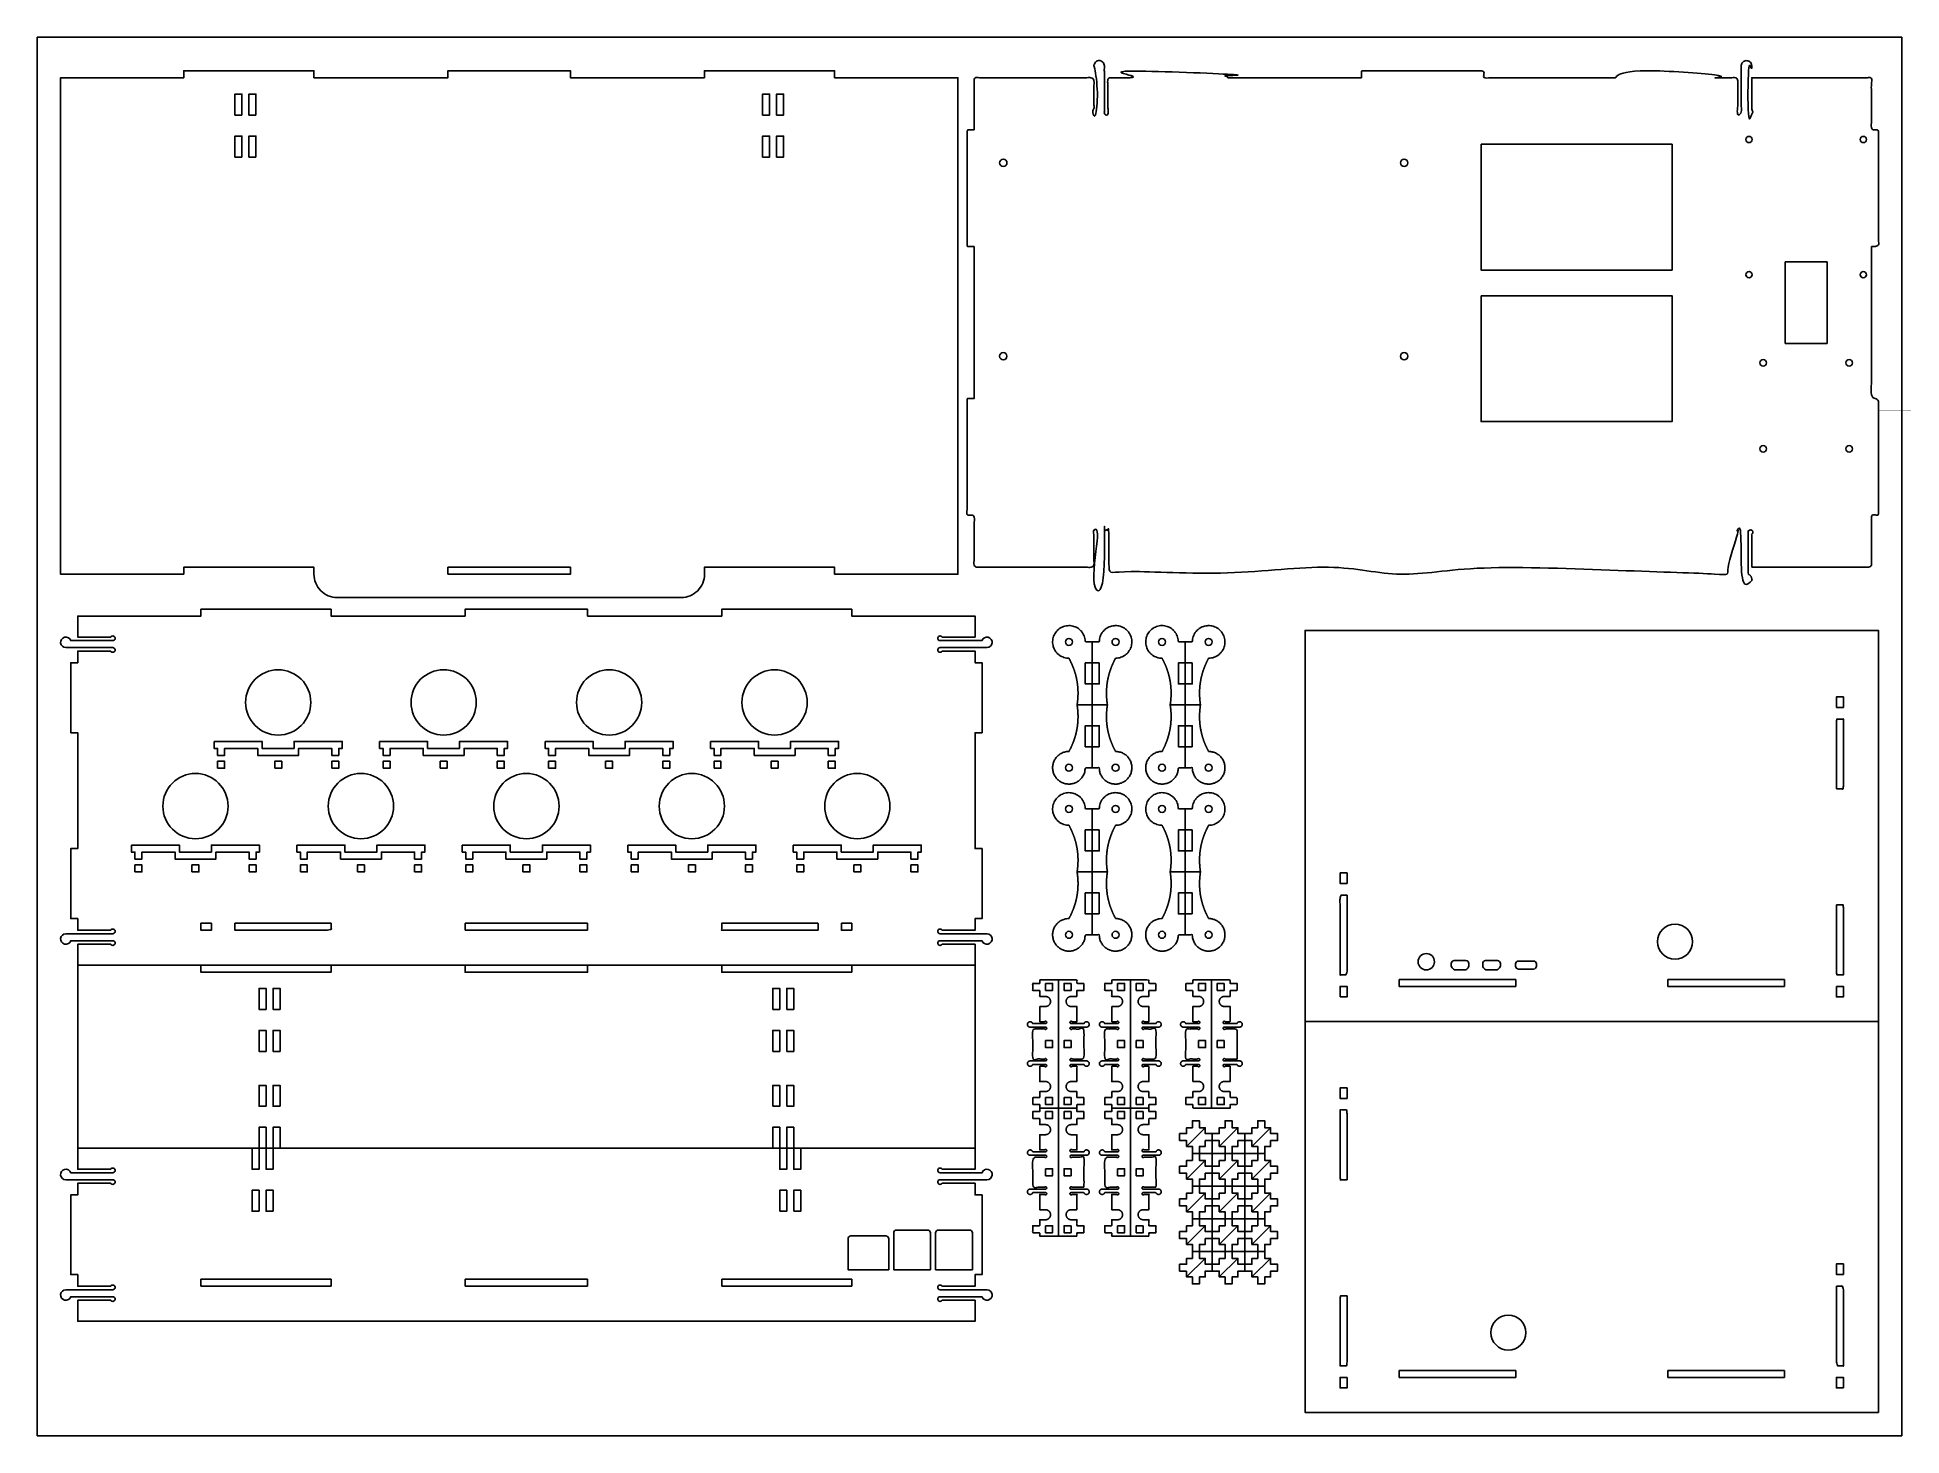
# Model space of a CAD drawing. Header units: millimetres. Extents: x 0 to 800, y 0 to 600.
import ezdxf

# ---------------------------------------------------------------- set-up
doc = ezdxf.new("R2010")
doc.units = ezdxf.units.MM
doc.header["$MEASUREMENT"] = 0
doc.layers.add('CORTE', color=1, linetype='Continuous')
doc.layers.add('GRABADO', color=4, linetype='Continuous')

msp = doc.modelspace()

# ---------------------------------------------------------------- linework, layer by layer
at = {"layer": 'CORTE'}
for p, q in [((452.67, 286.58), (452.67, 340.58)), ((492.61, 286.58), (492.61, 340.58)), ((446.17, 313.58), (459.17, 313.58)), ((486.11, 313.58), (499.11, 313.58)), ((452.67, 214.91), (452.67, 268.91)), ((492.61, 214.91), (492.61, 268.91)), ((446.17, 241.91), (459.17, 241.91)), ((486.11, 241.91), (499.11, 241.91)), ((236.15, 219.88), (183.59, 219.88)), ((183.59, 219.88), (183.59, 216.88)), ((183.59, 216.88), (236.15, 216.88)), ((236.15, 216.88), (236.15, 219.88)), ((438.12, 195.56), (438.12, 85.56)), ((469.02, 195.56), (469.02, 85.56)), ((503.81, 140.56), (503.81, 195.56)), ((584.36, 192.75), (584.36, 195.75)), ((584.36, 195.75), (634.36, 195.75)), ((634.36, 192.75), (584.36, 192.75)), ((634.36, 195.75), (634.36, 192.75)), ((699.64, 192.75), (699.64, 195.75)), ((699.64, 195.75), (749.64, 195.75)), ((749.64, 192.75), (699.64, 192.75)), ((749.64, 195.75), (749.64, 192.75)), ((430.12, 140.56), (446.12, 140.56)), ((461.02, 140.56), (477.02, 140.56)), ((493.16, 124.1), (501.16, 132.1)), ((504.16, 129.6), (504.16, 70.6)), ((507.16, 124.1), (515.16, 132.1)), ((518.16, 129.6), (518.16, 70.6)), ((521.16, 124.1), (529.16, 132.1)), ((495.66, 121.1), (526.66, 121.1)), ((493.16, 110.1), (501.16, 118.1)), ((507.16, 110.1), (515.16, 118.1)), ((521.16, 110.1), (529.16, 118.1)), ((493.16, 96.1), (501.16, 104.1)), ((495.66, 107.1), (526.66, 107.1)), ((507.16, 96.1), (515.16, 104.1)), ((521.16, 96.1), (529.16, 104.1)), ((493.16, 82.1), (501.16, 90.1)), ((495.66, 93.1), (526.66, 93.1)), ((507.16, 82.1), (515.16, 90.1)), ((521.16, 82.1), (529.16, 90.1)), ((493.16, 68.1), (501.16, 76.1)), ((495.66, 79.1), (526.66, 79.1)), ((507.16, 68.1), (515.16, 76.1)), ((521.16, 68.1), (529.16, 76.1)), ((70.23, 67.13), (126.09, 67.13)), ((70.23, 64.13), (70.23, 67.13)), ((126.09, 64.13), (70.23, 64.13)), ((126.09, 67.13), (126.09, 64.13)), ((183.59, 67.13), (236.15, 67.13)), ((183.59, 64.13), (183.59, 67.13)), ((236.15, 64.13), (183.59, 64.13)), ((236.15, 67.13), (236.15, 64.13)), ((293.66, 67.13), (349.51, 67.13)), ((293.66, 64.13), (293.66, 67.13)), ((349.51, 64.13), (293.66, 64.13)), ((349.51, 67.13), (349.51, 64.13)), ((584.36, 28), (584.36, 25)), ((634.36, 28), (584.36, 28)), ((584.36, 25), (634.36, 25)), ((634.36, 25), (634.36, 28)), ((749.64, 28), (699.64, 28)), ((699.64, 28), (699.64, 25)), ((699.64, 25), (749.64, 25)), ((749.64, 25), (749.64, 28))]:
    msp.add_line(p, q, dxfattribs=at)
for points in [[(0, 0), (800, 0), (800, 600), (0, 600), (0, 0)], [(87.79, 566.63), (84.79, 566.63), (84.79, 575.63), (87.79, 575.63), (87.79, 566.63)], [(93.79, 566.63), (90.79, 566.63), (90.79, 575.63), (93.79, 575.63), (93.79, 566.63)], [(311.21, 566.63), (314.21, 566.63), (314.21, 575.63), (311.21, 575.63), (311.21, 566.63)], [(317.21, 566.63), (320.21, 566.63), (320.21, 575.63), (317.21, 575.63), (317.21, 566.63)], [(87.79, 548.63), (84.79, 548.63), (84.79, 557.63), (87.79, 557.63), (87.79, 548.63)], [(93.79, 548.63), (90.79, 548.63), (90.79, 557.63), (93.79, 557.63), (93.79, 548.63)], [(311.21, 548.63), (314.21, 548.63), (314.21, 557.63), (311.21, 557.63), (311.21, 548.63)], [(317.21, 548.63), (320.21, 548.63), (320.21, 557.63), (317.21, 557.63), (317.21, 548.63)], [(750, 503.63), (750, 468.63), (768, 468.63), (768, 503.63), (750, 503.63)], [(176.22, 369.63), (228.78, 369.63), (228.78, 372.63), (176.22, 372.63), (176.22, 369.63)], [(790, 177.75), (790, 345.5), (544, 345.5), (544, 177.75)], [(772, 312.5), (775, 312.5), (775, 317), (772, 317), (772, 312.5)], [(75.87, 297.88), (75.87, 294.88), (77.37, 294.88), (77.37, 291.88), (80.37, 291.88), (80.37, 294.88), (94.61, 294.88), (94.61, 291.88), (112.13, 291.88), (112.13, 294.88), (126.37, 294.88), (126.37, 291.88), (129.37, 291.88), (129.37, 294.88), (130.82, 294.88), (130.82, 297.88), (110.22, 297.88), (110.22, 294.88), (96.47, 294.88), (96.47, 297.88), (75.87, 297.88)], [(146.87, 297.88), (146.87, 294.88), (148.37, 294.88), (148.37, 291.88), (151.37, 291.88), (151.37, 294.88), (165.61, 294.88), (165.61, 291.88), (183.13, 291.88), (183.13, 294.88), (197.37, 294.88), (197.37, 291.88), (200.37, 291.88), (200.37, 294.88), (201.82, 294.88), (201.82, 297.88), (181.22, 297.88), (181.22, 294.88), (167.47, 294.88), (167.47, 297.88), (146.87, 297.88)], [(217.87, 297.88), (217.87, 294.88), (219.37, 294.88), (219.37, 291.88), (222.37, 291.88), (222.37, 294.88), (236.61, 294.88), (236.61, 291.88), (254.13, 291.88), (254.13, 294.88), (268.37, 294.88), (268.37, 291.88), (271.37, 291.88), (271.37, 294.88), (272.82, 294.88), (272.82, 297.88), (252.22, 297.88), (252.22, 294.88), (238.47, 294.88), (238.47, 297.88), (217.87, 297.88)], [(288.87, 297.88), (288.87, 294.88), (290.37, 294.88), (290.37, 291.88), (293.37, 291.88), (293.37, 294.88), (307.61, 294.88), (307.61, 291.88), (325.13, 291.88), (325.13, 294.88), (339.37, 294.88), (339.37, 291.88), (342.37, 291.88), (342.37, 294.88), (343.82, 294.88), (343.82, 297.88), (323.22, 297.88), (323.22, 294.88), (309.47, 294.88), (309.47, 297.88), (288.87, 297.88)], [(77.37, 286.38), (80.37, 286.38), (80.37, 289.38), (77.37, 289.38), (77.37, 286.38)], [(101.87, 286.38), (104.87, 286.38), (104.87, 289.38), (101.87, 289.38), (101.87, 286.38)], [(126.37, 286.38), (129.37, 286.38), (129.37, 289.38), (126.37, 289.38), (126.37, 286.38)], [(148.37, 286.38), (151.37, 286.38), (151.37, 289.38), (148.37, 289.38), (148.37, 286.38)], [(172.87, 286.38), (175.87, 286.38), (175.87, 289.38), (172.87, 289.38), (172.87, 286.38)], [(197.37, 286.38), (200.37, 286.38), (200.37, 289.38), (197.37, 289.38), (197.37, 286.38)], [(219.37, 286.38), (222.37, 286.38), (222.37, 289.38), (219.37, 289.38), (219.37, 286.38)], [(243.87, 286.38), (246.87, 286.38), (246.87, 289.38), (243.87, 289.38), (243.87, 286.38)], [(268.37, 286.38), (271.37, 286.38), (271.37, 289.38), (268.37, 289.38), (268.37, 286.38)], [(290.37, 286.38), (293.37, 286.38), (293.37, 289.38), (290.37, 289.38), (290.37, 286.38)], [(314.87, 286.38), (317.87, 286.38), (317.87, 289.38), (314.87, 289.38), (314.87, 286.38)], [(339.37, 286.38), (342.37, 286.38), (342.37, 289.38), (339.37, 289.38), (339.37, 286.38)], [(40.37, 253.38), (40.37, 250.38), (41.87, 250.38), (41.87, 247.38), (44.87, 247.38), (44.87, 250.38), (59.11, 250.38), (59.11, 247.38), (76.63, 247.38), (76.63, 250.38), (90.87, 250.38), (90.87, 247.38), (93.87, 247.38), (93.87, 250.38), (95.32, 250.38), (95.32, 253.38), (74.72, 253.38), (74.72, 250.38), (60.97, 250.38), (60.97, 253.38), (40.37, 253.38)], [(111.37, 253.38), (111.37, 250.38), (112.87, 250.38), (112.87, 247.38), (115.87, 247.38), (115.87, 250.38), (130.11, 250.38), (130.11, 247.38), (147.63, 247.38), (147.63, 250.38), (161.87, 250.38), (161.87, 247.38), (164.87, 247.38), (164.87, 250.38), (166.32, 250.38), (166.32, 253.38), (145.72, 253.38), (145.72, 250.38), (131.97, 250.38), (131.97, 253.38), (111.37, 253.38)], [(182.37, 253.38), (182.37, 250.38), (183.87, 250.38), (183.87, 247.38), (186.87, 247.38), (186.87, 250.38), (201.11, 250.38), (201.11, 247.38), (218.63, 247.38), (218.63, 250.38), (232.87, 250.38), (232.87, 247.38), (235.87, 247.38), (235.87, 250.38), (237.32, 250.38), (237.32, 253.38), (216.72, 253.38), (216.72, 250.38), (202.97, 250.38), (202.97, 253.38), (182.37, 253.38)], [(253.37, 253.38), (253.37, 250.38), (254.87, 250.38), (254.87, 247.38), (257.87, 247.38), (257.87, 250.38), (272.11, 250.38), (272.11, 247.38), (289.63, 247.38), (289.63, 250.38), (303.87, 250.38), (303.87, 247.38), (306.87, 247.38), (306.87, 250.38), (308.32, 250.38), (308.32, 253.38), (287.72, 253.38), (287.72, 250.38), (273.97, 250.38), (273.97, 253.38), (253.37, 253.38)], [(324.37, 253.38), (324.37, 250.38), (325.87, 250.38), (325.87, 247.38), (328.87, 247.38), (328.87, 250.38), (343.11, 250.38), (343.11, 247.38), (360.63, 247.38), (360.63, 250.38), (374.87, 250.38), (374.87, 247.38), (377.87, 247.38), (377.87, 250.38), (379.32, 250.38), (379.32, 253.38), (358.72, 253.38), (358.72, 250.38), (344.97, 250.38), (344.97, 253.38), (324.37, 253.38)], [(41.87, 241.88), (44.87, 241.88), (44.87, 244.88), (41.87, 244.88), (41.87, 241.88)], [(66.37, 241.88), (69.37, 241.88), (69.37, 244.88), (66.37, 244.88), (66.37, 241.88)], [(90.87, 241.88), (93.87, 241.88), (93.87, 244.88), (90.87, 244.88), (90.87, 241.88)], [(112.87, 241.88), (115.87, 241.88), (115.87, 244.88), (112.87, 244.88), (112.87, 241.88)], [(137.37, 241.88), (140.37, 241.88), (140.37, 244.88), (137.37, 244.88), (137.37, 241.88)], [(161.87, 241.88), (164.87, 241.88), (164.87, 244.88), (161.87, 244.88), (161.87, 241.88)], [(183.87, 241.88), (186.87, 241.88), (186.87, 244.88), (183.87, 244.88), (183.87, 241.88)], [(208.37, 241.88), (211.37, 241.88), (211.37, 244.88), (208.37, 244.88), (208.37, 241.88)], [(232.87, 241.88), (235.87, 241.88), (235.87, 244.88), (232.87, 244.88), (232.87, 241.88)], [(254.87, 241.88), (257.87, 241.88), (257.87, 244.88), (254.87, 244.88), (254.87, 241.88)], [(279.37, 241.88), (282.37, 241.88), (282.37, 244.88), (279.37, 244.88), (279.37, 241.88)], [(303.87, 241.88), (306.87, 241.88), (306.87, 244.88), (303.87, 244.88), (303.87, 241.88)], [(325.87, 241.88), (328.87, 241.88), (328.87, 244.88), (325.87, 244.88), (325.87, 241.88)], [(350.37, 241.88), (353.37, 241.88), (353.37, 244.88), (350.37, 244.88), (350.37, 241.88)], [(374.87, 241.88), (377.87, 241.88), (377.87, 244.88), (374.87, 244.88), (374.87, 241.88)], [(559, 241.45), (562, 241.45), (562, 236.95), (559, 236.95), (559, 241.45)], [(74.73, 219.88), (74.73, 216.88), (70.23, 216.88), (70.23, 219.88), (74.73, 219.88)], [(345.01, 219.88), (345.01, 216.88), (349.51, 216.88), (349.51, 219.88), (345.01, 219.88)], [(402.37, 123.33), (402.37, 201.88), (17.37, 201.88), (17.37, 123.33)], [(126.09, 201.88), (126.09, 198.88), (70.23, 198.88), (70.23, 201.88)], [(236.15, 201.88), (236.15, 198.88), (183.59, 198.88), (183.59, 201.88)], [(349.51, 201.88), (349.51, 198.88), (293.66, 198.88), (293.66, 201.88)], [(559, 188.25), (562, 188.25), (562, 192.75), (559, 192.75), (559, 188.25)], [(772, 192.75), (775, 192.75), (775, 188.25), (772, 188.25), (772, 192.75)], [(98.16, 182.88), (95.16, 182.88), (95.16, 191.88), (98.16, 191.88), (98.16, 182.88)], [(104.16, 182.88), (101.16, 182.88), (101.16, 191.88), (104.16, 191.88), (104.16, 182.88)], [(315.59, 182.88), (318.59, 182.88), (318.59, 191.88), (315.59, 191.88), (315.59, 182.88)], [(321.59, 182.88), (324.59, 182.88), (324.59, 191.88), (321.59, 191.88), (321.59, 182.88)], [(98.16, 164.88), (95.16, 164.88), (95.16, 173.88), (98.16, 173.88), (98.16, 164.88)], [(104.16, 164.88), (101.16, 164.88), (101.16, 173.88), (104.16, 173.88), (104.16, 164.88)], [(315.59, 164.88), (318.59, 164.88), (318.59, 173.88), (315.59, 173.88), (315.59, 164.88)], [(321.59, 164.88), (324.59, 164.88), (324.59, 173.88), (321.59, 173.88), (321.59, 164.88)], [(98.16, 141.33), (95.16, 141.33), (95.16, 150.33), (98.16, 150.33), (98.16, 141.33)], [(104.16, 141.33), (101.16, 141.33), (101.16, 150.33), (104.16, 150.33), (104.16, 141.33)], [(315.59, 141.33), (318.59, 141.33), (318.59, 150.33), (315.59, 150.33), (315.59, 141.33)], [(321.59, 141.33), (324.59, 141.33), (324.59, 150.33), (321.59, 150.33), (321.59, 141.33)], [(562, 144.75), (559, 144.75), (559, 149.25), (562, 149.25), (562, 144.75)], [(95.16, 123.33), (95.16, 132.33), (98.16, 132.33), (98.16, 123.33)], [(101.16, 123.33), (101.16, 132.33), (104.16, 132.33), (104.16, 123.33)], [(315.59, 123.33), (315.59, 132.33), (318.59, 132.33), (318.59, 123.33)], [(321.59, 123.33), (321.59, 132.33), (324.59, 132.33), (324.59, 123.33)], [(92.16, 123.33), (92.16, 114.33), (95.16, 114.33), (95.16, 123.33)], [(98.16, 123.33), (98.16, 114.33), (101.16, 114.33), (101.16, 123.33)], [(318.59, 123.33), (318.59, 114.33), (321.59, 114.33), (321.59, 123.33)], [(324.59, 123.33), (324.59, 114.33), (327.59, 114.33), (327.59, 123.33)], [(95.16, 96.33), (92.16, 96.33), (92.16, 105.33), (95.16, 105.33), (95.16, 96.33)], [(101.16, 96.33), (98.16, 96.33), (98.16, 105.33), (101.16, 105.33), (101.16, 96.33)], [(318.59, 96.33), (321.59, 96.33), (321.59, 105.33), (318.59, 105.33), (318.59, 96.33)], [(324.59, 96.33), (327.59, 96.33), (327.59, 105.33), (324.59, 105.33), (324.59, 96.33)], [(775, 73.7), (772, 73.7), (772, 69.2), (775, 69.2), (775, 73.7)], [(562, 25), (559, 25), (559, 20.5), (562, 20.5), (562, 25)], [(775, 20.5), (772, 20.5), (772, 25), (775, 25), (775, 20.5)]]:
    msp.add_lwpolyline(points, dxfattribs=at)
for points in [[(62.86, 369.63), (62.86, 372.63), (118.71, 372.63), (118.71, 369.63, 0.414214), (128.71, 359.63), (276.29, 359.63, 0.414214), (286.29, 369.63), (286.29, 372.63), (342.14, 372.63), (342.14, 369.63), (395, 369.63), (395, 582.63), (342.14, 582.63), (342.14, 585.63), (286.29, 585.63), (286.29, 582.63), (228.78, 582.63), (228.78, 585.63), (176.22, 585.63), (176.22, 582.63), (118.71, 582.63), (118.71, 585.63), (62.86, 585.63), (62.86, 582.63), (10, 582.63), (10, 369.63)], [(614.28, 202.6, 0.414214), (613.03, 203.85), (607.97, 203.85, 0.414214), (606.72, 202.6), (606.72, 201.65, 0.198912), (607.09, 200.76), (607.63, 200.22, 0.198912), (608.52, 199.85), (612.48, 199.85, 0.198912), (613.37, 200.22), (613.91, 200.76, 0.198912), (614.28, 201.65)], [(627.78, 202.6, 0.414214), (626.53, 203.85), (621.47, 203.85, 0.414214), (620.22, 202.6), (620.22, 201.65, 0.198912), (620.59, 200.76), (621.13, 200.22, 0.198912), (622.02, 199.85), (625.98, 199.85, 0.198912), (626.87, 200.22), (627.41, 200.76, 0.198912), (627.78, 201.65)], [(643.3, 201.48), (643.3, 202.42, 0.414214), (642.05, 203.67), (635.55, 203.67, 0.414214), (634.3, 202.42), (634.3, 201.48, 0.414214), (635.55, 200.23), (642.05, 200.23, 0.414214)], [(388.24, 114.33, 1.732052), (387.37, 112.83), (405.37, 112.83, -1.931851), (407.49, 109.83), (387.37, 109.83, 1.732051), (388.24, 108.33), (402.37, 108.33), (402.37, 103.33), (405.37, 103.33), (405.37, 69.13), (402.37, 69.13), (402.37, 64.13), (388.24, 64.13, 1.732051), (387.37, 62.63), (407.49, 62.63, -1.931851), (405.37, 59.63), (387.37, 59.63, 1.732052), (388.24, 58.13), (402.37, 58.13), (402.37, 49.13), (17.37, 49.13), (17.37, 58.13), (31.51, 58.13, 1.732052), (32.37, 59.63), (14.37, 59.63, -1.931851), (12.25, 62.63), (32.37, 62.63, 1.732051), (31.51, 64.13), (17.37, 64.13), (17.37, 69.13), (14.37, 69.13), (14.37, 103.33), (17.37, 103.33), (17.37, 108.33), (31.51, 108.33, 1.732051), (32.37, 109.83), (12.25, 109.83, -1.931851), (14.37, 112.83), (32.37, 112.83, 1.732052), (31.51, 114.33), (17.37, 114.33), (17.37, 123.33), (402.37, 123.33), (402.37, 114.33)], [(368.73, 88.23, 0.414214), (367.48, 86.98), (367.48, 71.23), (383.26, 71.23), (383.26, 86.98, 0.414214), (382.01, 88.23)], [(386.73, 88.23, 0.414214), (385.48, 86.98), (385.48, 71.23), (401.26, 71.23), (401.26, 86.98, 0.414214), (400.01, 88.23)], [(349.12, 85.73, 0.414214), (347.87, 84.48), (347.87, 71.23), (365.37, 71.23), (365.37, 84.48, 0.414214), (364.12, 85.73)]]:
    msp.add_lwpolyline(points, format="xyb", close=True, dxfattribs=at)
msp.add_lwpolyline([(402.37, 210.88), (402.37, 201.88), (402.37, 210.88), (388.24, 210.88, -1.732052), (387.37, 212.38), (405.37, 212.38, 1.931851), (407.49, 215.38), (387.37, 215.38, -1.732051), (388.24, 216.88), (402.37, 216.88), (402.37, 221.88), (405.37, 221.88), (405.37, 251.88), (402.37, 251.88), (402.37, 301.63), (405.37, 301.63), (405.37, 331.63), (402.37, 331.63), (402.37, 336.63), (388.24, 336.63, -1.732051), (387.37, 338.13), (407.49, 338.13, 1.931851), (405.37, 341.13), (387.37, 341.13, -1.732052), (388.24, 342.63), (402.37, 342.63), (402.37, 351.63), (349.51, 351.63), (349.51, 354.63), (293.66, 354.63), (293.66, 351.63), (236.15, 351.63), (236.15, 354.63), (183.59, 354.63), (183.59, 351.63), (126.09, 351.63), (126.09, 354.63), (70.23, 354.63), (70.23, 351.63), (17.37, 351.63), (17.37, 342.63), (31.51, 342.63, -1.732052), (32.37, 341.13), (14.37, 341.13, 1.931851), (12.25, 338.13), (32.37, 338.13, -1.732051), (31.51, 336.63), (17.37, 336.63), (17.37, 331.63), (14.37, 331.63), (14.37, 301.63), (17.37, 301.63), (17.37, 251.88), (14.37, 251.88), (14.37, 221.88), (17.37, 221.88), (17.37, 216.88), (31.51, 216.88, -1.732051), (32.37, 215.38), (12.25, 215.38, 1.931851), (14.37, 212.38), (32.37, 212.38, -1.732052), (31.51, 210.88), (17.37, 210.88), (17.37, 201.88)], format="xyb", dxfattribs=at)
for points in [[(455.67, 331.58), (455.67, 322.58), (452.67, 322.58), (449.67, 322.58), (449.67, 331.58), (452.67, 331.58)], [(495.61, 331.58), (495.61, 322.58), (492.61, 322.58), (489.61, 322.58), (489.61, 331.58), (492.61, 331.58)], [(455.67, 295.58), (455.67, 304.58), (452.67, 304.58), (449.67, 304.58), (449.67, 295.58), (452.67, 295.58)], [(495.61, 295.58), (495.61, 304.58), (492.61, 304.58), (489.61, 304.58), (489.61, 295.58), (492.61, 295.58)], [(455.67, 259.91), (455.67, 250.91), (452.67, 250.91), (449.67, 250.91), (449.67, 259.91), (452.67, 259.91)], [(495.61, 259.91), (495.61, 250.91), (492.61, 250.91), (489.61, 250.91), (489.61, 259.91), (492.61, 259.91)], [(455.67, 223.91), (455.67, 232.91), (452.67, 232.91), (449.67, 232.91), (449.67, 223.91), (452.67, 223.91)], [(495.61, 223.91), (495.61, 232.91), (492.61, 232.91), (489.61, 232.91), (489.61, 223.91), (492.61, 223.91)], [(432.62, 194.06), (432.62, 191.06), (435.62, 191.06), (435.62, 194.06)], [(443.62, 194.06), (443.62, 191.06), (440.62, 191.06), (440.62, 194.06)], [(463.52, 194.06), (463.52, 191.06), (466.52, 191.06), (466.52, 194.06)], [(474.52, 194.06), (474.52, 191.06), (471.52, 191.06), (471.52, 194.06)], [(498.31, 194.06), (498.31, 191.06), (501.31, 191.06), (501.31, 194.06)], [(509.31, 194.06), (509.31, 191.06), (506.31, 191.06), (506.31, 194.06)], [(790, 10), (544, 10), (544, 177.75), (790, 177.75)], [(432.62, 169.56), (432.62, 166.56), (435.62, 166.56), (435.62, 169.56)], [(443.62, 169.56), (443.62, 166.56), (440.62, 166.56), (440.62, 169.56)], [(463.52, 169.56), (463.52, 166.56), (466.52, 166.56), (466.52, 169.56)], [(474.52, 169.56), (474.52, 166.56), (471.52, 166.56), (471.52, 169.56)], [(498.31, 169.56), (498.31, 166.56), (501.31, 166.56), (501.31, 169.56)], [(509.31, 169.56), (509.31, 166.56), (506.31, 166.56), (506.31, 169.56)], [(432.62, 145.06), (432.62, 142.06), (435.62, 142.06), (435.62, 145.06)], [(443.62, 145.06), (443.62, 142.06), (440.62, 142.06), (440.62, 145.06)], [(463.52, 145.06), (463.52, 142.06), (466.52, 142.06), (466.52, 145.06)], [(474.52, 145.06), (474.52, 142.06), (471.52, 142.06), (471.52, 145.06)], [(498.31, 145.06), (498.31, 142.06), (501.31, 142.06), (501.31, 145.06)], [(509.31, 145.06), (509.31, 142.06), (506.31, 142.06), (506.31, 145.06)], [(432.62, 139.06), (432.62, 136.06), (435.62, 136.06), (435.62, 139.06)], [(443.62, 139.06), (443.62, 136.06), (440.62, 136.06), (440.62, 139.06)], [(463.52, 139.06), (463.52, 136.06), (466.52, 136.06), (466.52, 139.06)], [(474.52, 139.06), (474.52, 136.06), (471.52, 136.06), (471.52, 139.06)], [(493.16, 70.6), (493.16, 68.1), (495.66, 68.1), (495.66, 65.1), (498.66, 65.1), (498.66, 68.1), (501.16, 68.1), (501.16, 70.6), (504.16, 70.6), (507.16, 70.6), (507.16, 68.1), (509.66, 68.1), (509.66, 65.1), (512.66, 65.1), (512.66, 68.1), (515.16, 68.1), (515.16, 70.6), (518.16, 70.6), (521.16, 70.6), (521.16, 68.1), (523.66, 68.1), (523.66, 65.1), (526.66, 65.1), (526.66, 68.1), (529.16, 68.1), (529.16, 70.6), (532.16, 70.6), (532.16, 73.6), (529.16, 73.6), (529.16, 76.1), (526.66, 76.1), (526.66, 79.1), (526.66, 82.1), (529.16, 82.1), (529.16, 84.6), (532.16, 84.6), (532.16, 87.6), (529.16, 87.6), (529.16, 90.1), (526.66, 90.1), (526.66, 93.1), (526.66, 96.1), (529.16, 96.1), (529.16, 98.6), (532.16, 98.6), (532.16, 101.6), (529.16, 101.6), (529.16, 104.1), (526.66, 104.1), (526.66, 107.1), (526.66, 110.1), (529.16, 110.1), (529.16, 112.6), (532.16, 112.6), (532.16, 115.6), (529.16, 115.6), (529.16, 118.1), (526.66, 118.1), (526.66, 121.1), (526.66, 124.1), (529.16, 124.1), (529.16, 126.6), (532.16, 126.6), (532.16, 129.6), (529.16, 129.6), (529.16, 132.1), (526.66, 132.1), (526.66, 135.1), (523.66, 135.1), (523.66, 132.1), (521.16, 132.1), (521.16, 129.6), (518.16, 129.6), (515.16, 129.6), (515.16, 132.1), (512.66, 132.1), (512.66, 135.1), (509.66, 135.1), (509.66, 132.1), (507.16, 132.1), (507.16, 129.6), (504.16, 129.6), (501.16, 129.6), (501.16, 132.1), (498.66, 132.1), (498.66, 135.1), (495.66, 135.1), (495.66, 132.1), (493.16, 132.1), (493.16, 129.6), (490.16, 129.6), (490.16, 126.6), (493.16, 126.6), (493.16, 124.1), (495.66, 124.1), (495.66, 121.1), (495.66, 118.1), (493.16, 118.1), (493.16, 115.6), (490.16, 115.6), (490.16, 112.6), (493.16, 112.6), (493.16, 110.1), (495.66, 110.1), (495.66, 107.1), (495.66, 104.1), (493.16, 104.1), (493.16, 101.6), (490.16, 101.6), (490.16, 98.6), (493.16, 98.6), (493.16, 96.1), (495.66, 96.1), (495.66, 93.1), (495.66, 90.1), (493.16, 90.1), (493.16, 87.6), (490.16, 87.6), (490.16, 84.6), (493.16, 84.6), (493.16, 82.1), (495.66, 82.1), (495.66, 79.1), (495.66, 76.1), (493.16, 76.1), (493.16, 73.6), (490.16, 73.6), (490.16, 70.6)], [(507.16, 118.1), (507.16, 115.6), (504.16, 115.6), (501.16, 115.6), (501.16, 118.1), (498.66, 118.1), (498.66, 121.1), (498.66, 124.1), (501.16, 124.1), (501.16, 126.6), (504.16, 126.6), (507.16, 126.6), (507.16, 124.1), (509.66, 124.1), (509.66, 121.1), (509.66, 118.1)], [(523.66, 118.1), (521.16, 118.1), (521.16, 115.6), (518.16, 115.6), (515.16, 115.6), (515.16, 118.1), (512.66, 118.1), (512.66, 121.1), (512.66, 124.1), (515.16, 124.1), (515.16, 126.6), (518.16, 126.6), (521.16, 126.6), (521.16, 124.1), (523.66, 124.1), (523.66, 121.1)], [(432.62, 114.56), (432.62, 111.56), (435.62, 111.56), (435.62, 114.56)], [(443.62, 114.56), (443.62, 111.56), (440.62, 111.56), (440.62, 114.56)], [(463.52, 114.56), (463.52, 111.56), (466.52, 111.56), (466.52, 114.56)], [(474.52, 114.56), (474.52, 111.56), (471.52, 111.56), (471.52, 114.56)], [(507.16, 104.1), (507.16, 101.6), (504.16, 101.6), (501.16, 101.6), (501.16, 104.1), (498.66, 104.1), (498.66, 107.1), (498.66, 110.1), (501.16, 110.1), (501.16, 112.6), (504.16, 112.6), (507.16, 112.6), (507.16, 110.1), (509.66, 110.1), (509.66, 107.1), (509.66, 104.1)], [(523.66, 104.1), (521.16, 104.1), (521.16, 101.6), (518.16, 101.6), (515.16, 101.6), (515.16, 104.1), (512.66, 104.1), (512.66, 107.1), (512.66, 110.1), (515.16, 110.1), (515.16, 112.6), (518.16, 112.6), (521.16, 112.6), (521.16, 110.1), (523.66, 110.1), (523.66, 107.1)], [(507.16, 90.1), (507.16, 87.6), (504.16, 87.6), (501.16, 87.6), (501.16, 90.1), (498.66, 90.1), (498.66, 93.1), (498.66, 96.1), (501.16, 96.1), (501.16, 98.6), (504.16, 98.6), (507.16, 98.6), (507.16, 96.1), (509.66, 96.1), (509.66, 93.1), (509.66, 90.1)], [(523.66, 90.1), (521.16, 90.1), (521.16, 87.6), (518.16, 87.6), (515.16, 87.6), (515.16, 90.1), (512.66, 90.1), (512.66, 93.1), (512.66, 96.1), (515.16, 96.1), (515.16, 98.6), (518.16, 98.6), (521.16, 98.6), (521.16, 96.1), (523.66, 96.1), (523.66, 93.1)], [(432.62, 90.06), (432.62, 87.06), (435.62, 87.06), (435.62, 90.06)], [(443.62, 90.06), (443.62, 87.06), (440.62, 87.06), (440.62, 90.06)], [(463.52, 90.06), (463.52, 87.06), (466.52, 87.06), (466.52, 90.06)], [(474.52, 90.06), (474.52, 87.06), (471.52, 87.06), (471.52, 90.06)], [(507.16, 76.1), (507.16, 73.6), (504.16, 73.6), (501.16, 73.6), (501.16, 76.1), (498.66, 76.1), (498.66, 79.1), (498.66, 82.1), (501.16, 82.1), (501.16, 84.6), (504.16, 84.6), (507.16, 84.6), (507.16, 82.1), (509.66, 82.1), (509.66, 79.1), (509.66, 76.1)], [(523.66, 76.1), (521.16, 76.1), (521.16, 73.6), (518.16, 73.6), (515.16, 73.6), (515.16, 76.1), (512.66, 76.1), (512.66, 79.1), (512.66, 82.1), (515.16, 82.1), (515.16, 84.6), (518.16, 84.6), (521.16, 84.6), (521.16, 82.1), (523.66, 82.1), (523.66, 79.1)]]:
    msp.add_lwpolyline(points, close=True, dxfattribs=at)
for centre, radius in [((734.5, 556.13), 1.34), ((783.5, 556.13), 1.34), ((414.5, 546.15), 1.58), ((586.5, 546.15), 1.57), ((734.5, 498.13), 1.33), ((783.5, 498.13), 1.33), ((414.5, 463.15), 1.57), ((586.5, 463.15), 1.57), ((740.55, 460.33), 1.4), ((777.45, 460.33), 1.4), ((740.55, 423.43), 1.4), ((777.45, 423.43), 1.4), ((442.67, 340.58), 1.5), ((462.67, 340.58), 1.5), ((482.61, 340.58), 1.5), ((502.61, 340.58), 1.5), ((103.37, 314.63), 14), ((174.37, 314.63), 14), ((245.37, 314.63), 14), ((316.37, 314.63), 14), ((442.67, 286.58), 1.5), ((462.67, 286.58), 1.5), ((482.61, 286.58), 1.5), ((502.61, 286.58), 1.5), ((67.87, 270.13), 14), ((138.87, 270.13), 14), ((209.87, 270.13), 14), ((280.87, 270.13), 14), ((351.87, 270.13), 14), ((442.67, 268.91), 1.5), ((462.67, 268.91), 1.5), ((482.61, 268.91), 1.5), ((502.61, 268.91), 1.5), ((442.67, 214.91), 1.5), ((462.67, 214.91), 1.5), ((482.61, 214.91), 1.5), ((502.61, 214.91), 1.5), ((702.75, 211.97), 7.5), ((596, 203.35), 3.5), ((631.25, 44.23), 7.5)]:
    msp.add_circle(centre, radius, dxfattribs=at)
for points, weights, degree, knots in [([(787, 510.26), (788.5, 510.26), (790, 510.26), (790, 535.26), (790, 560.26), (788.5, 560.26), (787, 560.26), (787, 571.45), (787, 582.63), (761.32, 582.63), (735.64, 582.63), (735.64, 575.56), (735.64, 568.49), (736.14, 568.21), (736.14, 567.63), (736.14, 567.05), (735.64, 566.76), (735.14, 566.47), (734.64, 566.76), (734.14, 567.05), (734.14, 567.63), (734.14, 576.63), (734.14, 585.63), (735.43, 586.08), (735.62, 587.44), (735.81, 588.8), (734.69, 589.59), (733.57, 590.38), (732.36, 589.75), (731.14, 589.12), (731.14, 587.75), (731.14, 577.69), (731.14, 567.63), (731.14, 567.05), (730.64, 566.76), (730.14, 566.47), (729.64, 566.76), (729.14, 567.05), (729.14, 567.63), (729.14, 568.21), (729.64, 568.49), (729.64, 575.56), (729.64, 582.63), (724.64, 582.63), (719.64, 582.63), (719.64, 584.13), (719.64, 585.63), (698.96, 585.63), (678.29, 585.63), (678.29, 584.13), (678.29, 582.63), (649.53, 582.63), (620.78, 582.63), (620.78, 584.13), (620.78, 585.63), (594.5, 585.63), (568.22, 585.63), (568.22, 584.13), (568.22, 582.63), (539.47, 582.63), (510.71, 582.63), (510.71, 584.13), (510.71, 585.63), (490.04, 585.63), (469.36, 585.63), (469.36, 584.13), (469.36, 582.63), (464.36, 582.63), (459.36, 582.63), (459.36, 575.56), (459.36, 568.49), (459.86, 568.21), (459.86, 567.63), (459.86, 567.05), (459.36, 566.76), (458.86, 566.47), (458.36, 566.76), (457.86, 567.05), (457.86, 567.63), (457.86, 577.69), (457.86, 587.75), (457.86, 589.12), (456.64, 589.75), (455.43, 590.38), (454.31, 589.59), (453.19, 588.8), (453.38, 587.44), (453.57, 586.08), (454.86, 585.63), (454.86, 576.63), (454.86, 567.63), (454.86, 567.05), (454.36, 566.76), (453.86, 566.47), (453.36, 566.76), (452.86, 567.05), (452.86, 567.63), (452.86, 568.21), (453.36, 568.49), (453.36, 575.56), (453.36, 582.63), (427.68, 582.63), (402, 582.63), (402, 571.45), (402, 560.26), (400.5, 560.26), (399, 560.26), (399, 535.26), (399, 510.26), (400.5, 510.26), (402, 510.26), (402, 477.63), (402, 444.99), (400.5, 444.99), (399, 444.99), (399, 419.99), (399, 394.99), (400.5, 394.99), (402, 394.99), (402, 383.81), (402, 372.63), (427.68, 372.63), (453.36, 372.63), (453.36, 379.7), (453.36, 386.76), (452.86, 387.05), (452.86, 387.63), (452.86, 388.21), (453.36, 388.49), (453.86, 388.78), (454.36, 388.49), (454.86, 388.21), (454.86, 387.63), (454.86, 378.63), (454.86, 369.63), (452.96, 368.96), (453.41, 367), (453.87, 365.04), (455.86, 365.27), (457.86, 365.5), (457.86, 367.51), (457.86, 377.57), (457.86, 387.63), (457.86, 388.47), (458.68, 388.61), (459.51, 388.76), (459.8, 387.97), (460.08, 387.18), (459.36, 386.76), (459.36, 379.7), (459.36, 372.63), (464.36, 372.63), (469.36, 372.63), (469.36, 371.13), (469.36, 369.63), (490.04, 369.63), (510.71, 369.63), (510.71, 371.13), (510.71, 372.63), (539.47, 372.63), (568.22, 372.63), (568.22, 371.13), (568.22, 369.63), (594.5, 369.63), (620.78, 369.63), (620.78, 371.13), (620.78, 372.63), (649.53, 372.63), (678.29, 372.63), (678.29, 371.13), (678.29, 369.63), (698.96, 369.63), (719.64, 369.63), (719.64, 371.13), (719.64, 372.63), (724.64, 372.63), (729.64, 372.63), (729.64, 379.7), (729.64, 386.76), (728.92, 387.18), (729.2, 387.97), (729.49, 388.76), (730.32, 388.61), (731.14, 388.47), (731.14, 387.63), (731.14, 377.57), (731.14, 367.51), (731.14, 365.5), (733.14, 365.27), (735.13, 365.04), (735.59, 367), (736.04, 368.96), (734.14, 369.63), (734.14, 378.63), (734.14, 387.63), (734.14, 388.21), (734.64, 388.49), (735.14, 388.78), (735.64, 388.49), (736.14, 388.21), (736.14, 387.63), (736.14, 387.05), (735.64, 386.76), (735.64, 379.7), (735.64, 372.63), (761.32, 372.63), (787, 372.63), (787, 383.81), (787, 394.99), (788.5, 394.99), (790, 394.99), (790, 419.99), (790, 444.99), (788.5, 444.99), (787, 444.99), (787, 477.63), (787, 510.26)], [1, 1, 1, 1, 1, 1, 1, 1, 1, 1, 1, 1, 1, 0.866025340438, 1, 0.866025340438, 1, 0.866025340438, 1, 0.866025340438, 1, 1, 1, 0.854312858588, 1, 0.854312858588, 1, 0.854312858588, 1, 0.854312858588, 1, 1, 1, 0.866025403784, 1, 0.866025403784, 1, 0.866025403784, 1, 0.866025403784, 1, 1, 1, 1, 1, 1, 1, 1, 1, 1, 1, 1, 1, 1, 1, 1, 1, 1, 1, 1, 1, 1, 1, 1, 1, 1, 1, 1, 1, 1, 1, 0.866025403784, 1, 0.866025403784, 1, 0.866025403784, 1, 0.866025403784, 1, 1, 1, 0.854312858588, 1, 0.854312858588, 1, 0.854312858588, 1, 0.854312858588, 1, 1, 1, 0.866025340438, 1, 0.866025340438, 1, 0.866025340438, 1, 0.866025340438, 1, 1, 1, 1, 1, 1, 1, 1, 1, 1, 1, 1, 1, 1, 1, 1, 1, 1, 1, 1, 1, 1, 1, 1, 1, 1, 1, 0.866025340438, 1, 0.866025340438, 1, 0.866025340438, 1, 0.866025340438, 1, 1, 1, 0.746001666295, 1, 0.746001666295, 1, 0.746001666295, 1, 1, 1, 0.766044443119, 1, 0.766044443119, 1, 0.766044443119, 1, 1, 1, 1, 1, 1, 1, 1, 1, 1, 1, 1, 1, 1, 1, 1, 1, 1, 1, 1, 1, 1, 1, 1, 1, 1, 1, 1, 1, 1, 1, 0.766044443119, 1, 0.766044443119, 1, 0.766044443119, 1, 1, 1, 0.746001666295, 1, 0.746001666295, 1, 0.746001666295, 1, 1, 1, 0.866025340438, 1, 0.866025340438, 1, 0.866025340438, 1, 0.866025340438, 1, 1, 1, 1, 1, 1, 1, 1, 1, 1, 1, 1, 1, 1, 1], 2, [0, 0, 0, 3, 3, 53, 53, 56.461539, 56.461539, 73.032967, 73.032967, 125.89011, 125.89011, 140.024085, 140.024085, 141.071283, 141.071283, 142.118481, 142.118481, 143.165678, 143.165678, 144.212876, 144.212876, 145.212876, 145.212876, 147.672437, 147.672437, 150.131997, 150.131997, 152.591557, 152.591557, 155.051118, 155.051118, 175.17244, 175.17244, 176.219637, 176.219637, 177.266835, 177.266835, 178.314032, 178.314032, 179.36123, 179.36123, 193.495205, 193.495205, 203.495205, 203.495205, 206.495205, 206.495205, 206.812523, 206.812523, 209.812523, 209.812523, 253.734537, 253.734537, 257.196075, 257.196075, 309.753218, 309.753218, 313.214757, 313.214757, 357.136771, 357.136771, 360.136771, 360.136771, 360.454089, 360.454089, 363.454089, 363.454089, 373.454089, 373.454089, 387.588064, 387.588064, 388.635262, 388.635262, 389.682459, 389.682459, 390.729657, 390.729657, 391.776854, 391.776854, 411.898176, 411.898176, 414.357736, 414.357736, 416.817297, 416.817297, 419.276857, 419.276857, 421.736418, 421.736418, 422.736418, 422.736418, 423.783615, 423.783615, 424.830813, 424.830813, 425.878011, 425.878011, 426.925209, 426.925209, 441.059183, 441.059183, 492.416326, 492.416326, 510.307755, 510.307755, 513.769294, 513.769294, 563.769294, 563.769294, 566.769294, 566.769294, 599.784155, 599.784155, 602.784155, 602.784155, 652.784155, 652.784155, 656.245694, 656.245694, 672.817122, 672.817122, 724.174265, 724.174265, 738.30824, 738.30824, 739.355438, 739.355438, 740.402636, 740.402636, 741.449834, 741.449834, 742.497031, 742.497031, 743.497031, 743.497031, 744.954549, 744.954549, 746.412066, 746.412066, 747.869583, 747.869583, 748.869583, 748.869583, 750.265846, 750.265846, 751.66211, 751.66211, 753.058373, 753.058373, 754.058373, 754.058373, 755.058373, 755.058373, 756.058373, 756.058373, 757.058373, 757.058373, 758.058373, 758.058373, 759.058373, 759.058373, 760.058373, 760.058373, 761.058373, 761.058373, 762.058373, 762.058373, 763.058373, 763.058373, 764.058373, 764.058373, 765.058373, 765.058373, 766.058373, 766.058373, 767.058373, 767.058373, 768.058373, 768.058373, 769.454637, 769.454637, 770.8509, 770.8509, 772.247163, 772.247163, 773.247163, 773.247163, 774.704681, 774.704681, 776.162198, 776.162198, 777.619715, 777.619715, 778.619715, 778.619715, 779.666913, 779.666913, 780.714111, 780.714111, 781.761309, 781.761309, 782.808506, 782.808506, 796.942481, 796.942481, 848.299624, 848.299624, 866.191053, 866.191053, 869.652591, 869.652591, 919.652591, 919.652591, 922.652591, 922.652591, 955.667453, 955.667453, 955.667453]), ([(462.67, 293.58), (460.98, 296.68), (458.59, 303.29), (458.66, 310.29), (459.17, 313.58), (458.66, 316.87), (458.59, 323.88), (460.98, 330.48), (462.67, 333.58), (466.77, 333.58), (469.67, 336.48), (469.67, 340.58), (469.67, 344.68), (466.77, 347.58), (462.67, 347.58), (458.57, 347.58), (455.67, 344.68), (455.67, 340.58), (454.67, 340.58), (453.67, 340.58), (452.67, 340.58), (451.67, 340.58), (450.67, 340.58), (449.67, 340.58), (449.67, 343.5), (448.05, 345.93), (445.35, 347.05), (442.65, 348.17), (439.79, 347.6), (437.72, 345.53), (435.65, 343.47), (435.08, 340.6), (436.2, 337.9), (437.32, 335.2), (439.75, 333.58), (442.67, 333.58), (444.36, 330.48), (446.75, 323.88), (446.68, 316.87), (446.17, 313.58), (446.68, 310.29), (446.75, 303.29), (444.36, 296.68), (442.67, 293.58), (439.75, 293.58), (437.32, 291.96), (436.2, 289.26), (435.08, 286.56), (435.65, 283.7), (437.72, 281.63), (439.79, 279.57), (442.65, 279), (445.35, 280.11), (448.05, 281.23), (449.67, 283.66), (449.67, 286.58), (450.67, 286.58), (451.67, 286.58), (452.67, 286.58), (453.67, 286.58), (454.67, 286.58), (455.67, 286.58), (455.67, 282.48), (458.57, 279.58), (462.67, 279.58), (466.77, 279.58), (469.67, 282.48), (469.67, 286.58), (469.67, 290.68), (466.77, 293.58), (462.67, 293.58)], [1, 1, 1, 1, 1, 1, 1, 1, 1, 0.804737854124, 0.804737854124, 1, 0.804737854124, 0.804737854124, 1, 0.804737854124, 0.804737854124, 1, 1, 1, 1, 1, 1, 1, 0.887646408202, 0.887646408202, 1, 0.887646408202, 0.887646408202, 1, 0.887646408202, 0.887646408202, 1, 0.887646408202, 0.887646408202, 1, 1, 1, 1, 1, 1, 1, 1, 1, 0.887646408202, 0.887646408202, 1, 0.887646408202, 0.887646408202, 1, 0.887646408202, 0.887646408202, 1, 0.887646408202, 0.887646408202, 1, 1, 1, 1, 1, 1, 1, 0.804737854124, 0.804737854124, 1, 0.804737854124, 0.804737854124, 1, 0.804737854124, 0.804737854124, 1], 3, [0, 0, 0, 0, 10.594809, 20.59481, 20.59481, 20.59481, 30.594811, 41.18962, 41.18962, 41.18962, 42.760416, 42.760416, 42.760416, 44.331213, 44.331213, 44.331213, 45.902009, 45.902009, 45.902009, 46.902009, 46.902009, 46.902009, 47.902009, 47.902009, 47.902009, 49.080106, 49.080106, 49.080106, 50.258204, 50.258204, 50.258204, 51.436301, 51.436301, 51.436301, 52.614398, 52.614398, 52.614398, 63.209207, 73.209208, 73.209208, 73.209208, 83.209209, 93.804018, 93.804018, 93.804018, 94.982115, 94.982115, 94.982115, 96.160213, 96.160213, 96.160213, 97.33831, 97.33831, 97.33831, 98.516407, 98.516407, 98.516407, 99.516407, 99.516407, 99.516407, 100.516407, 100.516407, 100.516407, 102.087203, 102.087203, 102.087203, 103.658, 103.658, 103.658, 105.228796, 105.228796, 105.228796, 105.228796]), ([(502.61, 293.58), (500.92, 296.68), (498.53, 303.29), (498.6, 310.29), (499.11, 313.58), (498.6, 316.87), (498.53, 323.88), (500.92, 330.48), (502.61, 333.58), (506.71, 333.58), (509.61, 336.48), (509.61, 340.58), (509.61, 344.68), (506.71, 347.58), (502.61, 347.58), (498.51, 347.58), (495.61, 344.68), (495.61, 340.58), (494.61, 340.58), (493.61, 340.58), (492.61, 340.58), (491.61, 340.58), (490.61, 340.58), (489.61, 340.58), (489.61, 343.5), (487.99, 345.93), (485.29, 347.05), (482.59, 348.17), (479.73, 347.6), (477.66, 345.53), (475.6, 343.47), (475.03, 340.6), (476.14, 337.9), (477.26, 335.2), (479.69, 333.58), (482.61, 333.58), (484.31, 330.48), (486.69, 323.88), (486.63, 316.87), (486.11, 313.58), (486.63, 310.29), (486.69, 303.29), (484.31, 296.68), (482.61, 293.58), (479.69, 293.58), (477.26, 291.96), (476.14, 289.26), (475.03, 286.56), (475.6, 283.7), (477.66, 281.63), (479.73, 279.57), (482.59, 279), (485.29, 280.11), (487.99, 281.23), (489.61, 283.66), (489.61, 286.58), (490.61, 286.58), (491.61, 286.58), (492.61, 286.58), (493.61, 286.58), (494.61, 286.58), (495.61, 286.58), (495.61, 282.48), (498.51, 279.58), (502.61, 279.58), (506.71, 279.58), (509.61, 282.48), (509.61, 286.58), (509.61, 290.68), (506.71, 293.58), (502.61, 293.58)], [1, 1, 1, 1, 1, 1, 1, 1, 1, 0.804737854124, 0.804737854124, 1, 0.804737854124, 0.804737854124, 1, 0.804737854124, 0.804737854124, 1, 1, 1, 1, 1, 1, 1, 0.887646408202, 0.887646408202, 1, 0.887646408202, 0.887646408202, 1, 0.887646408202, 0.887646408202, 1, 0.887646408202, 0.887646408202, 1, 1, 1, 1, 1, 1, 1, 1, 1, 0.887646408202, 0.887646408202, 1, 0.887646408202, 0.887646408202, 1, 0.887646408202, 0.887646408202, 1, 0.887646408202, 0.887646408202, 1, 1, 1, 1, 1, 1, 1, 0.804737854124, 0.804737854124, 1, 0.804737854124, 0.804737854124, 1, 0.804737854124, 0.804737854124, 1], 3, [0, 0, 0, 0, 10.594809, 20.59481, 20.59481, 20.59481, 30.594811, 41.18962, 41.18962, 41.18962, 42.760416, 42.760416, 42.760416, 44.331213, 44.331213, 44.331213, 45.902009, 45.902009, 45.902009, 46.902009, 46.902009, 46.902009, 47.902009, 47.902009, 47.902009, 49.080106, 49.080106, 49.080106, 50.258204, 50.258204, 50.258204, 51.436301, 51.436301, 51.436301, 52.614398, 52.614398, 52.614398, 63.209207, 73.209208, 73.209208, 73.209208, 83.209209, 93.804018, 93.804018, 93.804018, 94.982115, 94.982115, 94.982115, 96.160213, 96.160213, 96.160213, 97.33831, 97.33831, 97.33831, 98.516407, 98.516407, 98.516407, 99.516407, 99.516407, 99.516407, 100.516407, 100.516407, 100.516407, 102.087203, 102.087203, 102.087203, 103.658, 103.658, 103.658, 105.228796, 105.228796, 105.228796, 105.228796]), ([(462.67, 221.91), (460.98, 225.01), (458.59, 231.61), (458.66, 238.62), (459.17, 241.91), (458.66, 245.2), (458.59, 252.21), (460.98, 258.81), (462.67, 261.91), (466.77, 261.91), (469.67, 264.81), (469.67, 268.91), (469.67, 273.01), (466.77, 275.91), (462.67, 275.91), (458.57, 275.91), (455.67, 273.01), (455.67, 268.91), (454.67, 268.91), (453.67, 268.91), (452.67, 268.91), (451.67, 268.91), (450.67, 268.91), (449.67, 268.91), (449.67, 271.83), (448.05, 274.26), (445.35, 275.38), (442.65, 276.49), (439.79, 275.92), (437.72, 273.86), (435.65, 271.79), (435.08, 268.93), (436.2, 266.23), (437.32, 263.53), (439.75, 261.91), (442.67, 261.91), (444.36, 258.81), (446.75, 252.21), (446.68, 245.2), (446.17, 241.91), (446.68, 238.62), (446.75, 231.61), (444.36, 225.01), (442.67, 221.91), (439.75, 221.91), (437.32, 220.29), (436.2, 217.59), (435.08, 214.89), (435.65, 212.02), (437.72, 209.96), (439.79, 207.89), (442.65, 207.32), (445.35, 208.44), (448.05, 209.56), (449.67, 211.99), (449.67, 214.91), (450.67, 214.91), (451.67, 214.91), (452.67, 214.91), (453.67, 214.91), (454.67, 214.91), (455.67, 214.91), (455.67, 210.81), (458.57, 207.91), (462.67, 207.91), (466.77, 207.91), (469.67, 210.81), (469.67, 214.91), (469.67, 219.01), (466.77, 221.91), (462.67, 221.91)], [1, 1, 1, 1, 1, 1, 1, 1, 1, 0.804737854124, 0.804737854124, 1, 0.804737854124, 0.804737854124, 1, 0.804737854124, 0.804737854124, 1, 1, 1, 1, 1, 1, 1, 0.887646408202, 0.887646408202, 1, 0.887646408202, 0.887646408202, 1, 0.887646408202, 0.887646408202, 1, 0.887646408202, 0.887646408202, 1, 1, 1, 1, 1, 1, 1, 1, 1, 0.887646408202, 0.887646408202, 1, 0.887646408202, 0.887646408202, 1, 0.887646408202, 0.887646408202, 1, 0.887646408202, 0.887646408202, 1, 1, 1, 1, 1, 1, 1, 0.804737854124, 0.804737854124, 1, 0.804737854124, 0.804737854124, 1, 0.804737854124, 0.804737854124, 1], 3, [0, 0, 0, 0, 10.594809, 20.59481, 20.59481, 20.59481, 30.594811, 41.18962, 41.18962, 41.18962, 42.760416, 42.760416, 42.760416, 44.331213, 44.331213, 44.331213, 45.902009, 45.902009, 45.902009, 46.902009, 46.902009, 46.902009, 47.902009, 47.902009, 47.902009, 49.080106, 49.080106, 49.080106, 50.258204, 50.258204, 50.258204, 51.436301, 51.436301, 51.436301, 52.614398, 52.614398, 52.614398, 63.209207, 73.209208, 73.209208, 73.209208, 83.209209, 93.804018, 93.804018, 93.804018, 94.982115, 94.982115, 94.982115, 96.160213, 96.160213, 96.160213, 97.33831, 97.33831, 97.33831, 98.516407, 98.516407, 98.516407, 99.516407, 99.516407, 99.516407, 100.516407, 100.516407, 100.516407, 102.087203, 102.087203, 102.087203, 103.658, 103.658, 103.658, 105.228796, 105.228796, 105.228796, 105.228796]), ([(502.61, 221.91), (500.92, 225.01), (498.53, 231.61), (498.6, 238.62), (499.11, 241.91), (498.6, 245.2), (498.53, 252.21), (500.92, 258.81), (502.61, 261.91), (506.71, 261.91), (509.61, 264.81), (509.61, 268.91), (509.61, 273.01), (506.71, 275.91), (502.61, 275.91), (498.51, 275.91), (495.61, 273.01), (495.61, 268.91), (494.61, 268.91), (493.61, 268.91), (492.61, 268.91), (491.61, 268.91), (490.61, 268.91), (489.61, 268.91), (489.61, 271.83), (487.99, 274.26), (485.29, 275.38), (482.59, 276.49), (479.73, 275.92), (477.66, 273.86), (475.6, 271.79), (475.03, 268.93), (476.14, 266.23), (477.26, 263.53), (479.69, 261.91), (482.61, 261.91), (484.31, 258.81), (486.69, 252.21), (486.63, 245.2), (486.11, 241.91), (486.63, 238.62), (486.69, 231.61), (484.31, 225.01), (482.61, 221.91), (479.69, 221.91), (477.26, 220.29), (476.14, 217.59), (475.03, 214.89), (475.6, 212.02), (477.66, 209.96), (479.73, 207.89), (482.59, 207.32), (485.29, 208.44), (487.99, 209.56), (489.61, 211.99), (489.61, 214.91), (490.61, 214.91), (491.61, 214.91), (492.61, 214.91), (493.61, 214.91), (494.61, 214.91), (495.61, 214.91), (495.61, 210.81), (498.51, 207.91), (502.61, 207.91), (506.71, 207.91), (509.61, 210.81), (509.61, 214.91), (509.61, 219.01), (506.71, 221.91), (502.61, 221.91)], [1, 1, 1, 1, 1, 1, 1, 1, 1, 0.804737854124, 0.804737854124, 1, 0.804737854124, 0.804737854124, 1, 0.804737854124, 0.804737854124, 1, 1, 1, 1, 1, 1, 1, 0.887646408202, 0.887646408202, 1, 0.887646408202, 0.887646408202, 1, 0.887646408202, 0.887646408202, 1, 0.887646408202, 0.887646408202, 1, 1, 1, 1, 1, 1, 1, 1, 1, 0.887646408202, 0.887646408202, 1, 0.887646408202, 0.887646408202, 1, 0.887646408202, 0.887646408202, 1, 0.887646408202, 0.887646408202, 1, 1, 1, 1, 1, 1, 1, 0.804737854124, 0.804737854124, 1, 0.804737854124, 0.804737854124, 1, 0.804737854124, 0.804737854124, 1], 3, [0, 0, 0, 0, 10.594809, 20.59481, 20.59481, 20.59481, 30.594811, 41.18962, 41.18962, 41.18962, 42.760416, 42.760416, 42.760416, 44.331213, 44.331213, 44.331213, 45.902009, 45.902009, 45.902009, 46.902009, 46.902009, 46.902009, 47.902009, 47.902009, 47.902009, 49.080106, 49.080106, 49.080106, 50.258204, 50.258204, 50.258204, 51.436301, 51.436301, 51.436301, 52.614398, 52.614398, 52.614398, 63.209207, 73.209208, 73.209208, 73.209208, 83.209209, 93.804018, 93.804018, 93.804018, 94.982115, 94.982115, 94.982115, 96.160213, 96.160213, 96.160213, 97.33831, 97.33831, 97.33831, 98.516407, 98.516407, 98.516407, 99.516407, 99.516407, 99.516407, 100.516407, 100.516407, 100.516407, 102.087203, 102.087203, 102.087203, 103.658, 103.658, 103.658, 105.228796, 105.228796, 105.228796, 105.228796]), ([(449.12, 106.6), (447.42, 106.6), (445.72, 106.6), (444.02, 106.6), (443.87, 106.8), (443.63, 106.86), (443.41, 106.76), (443.19, 106.66), (443.08, 106.44), (443.13, 106.2), (443.18, 105.96), (443.37, 105.8), (443.62, 105.8), (444.08, 105.8), (444.69, 105.8), (444.91, 105.8), (444.92, 105.8), (444.88, 105.8), (444.83, 105.8), (444.82, 105.8), (444.87, 105.8), (444.96, 105.8), (445.07, 105.8), (445.21, 105.8), (445.39, 105.8), (445.58, 105.8), (445.76, 105.8), (445.91, 105.8), (446.04, 105.8), (446.12, 105.8), (446.19, 105.8), (446.3, 105.8), (446.45, 105.8), (446.64, 105.8), (446.97, 105.8), (447.3, 105.8), (447.69, 105.8), (447.91, 105.8), (448.04, 105.8), (448.1, 105.8), (448.14, 105.8), (448.23, 105.8), (448.36, 105.8), (448.53, 105.8), (448.77, 105.8), (449.06, 105.8), (449.29, 105.8), (449.4, 105.8), (449.67, 105.8), (449.94, 105.8), (450.21, 105.8), (450.83, 105.8), (451.29, 105.39), (451.36, 104.77), (451.42, 104.16), (451.06, 103.66), (450.45, 103.53), (449.84, 103.4), (449.31, 103.71), (449.12, 104.3), (447.28, 104.3), (445.45, 104.3), (443.62, 104.3), (443.37, 104.3), (443.18, 104.15), (443.13, 103.91), (443.08, 103.67), (443.19, 103.45), (443.41, 103.35), (443.63, 103.25), (443.87, 103.31), (444.02, 103.5), (444.72, 103.5), (445.42, 103.5), (446.12, 103.5), (446.12, 101.32), (446.12, 99.14), (446.12, 96.96), (445.28, 96.96), (444.45, 96.96), (443.62, 96.96), (442.36, 96.96), (441.47, 96.07), (441.47, 94.81), (441.47, 93.55), (442.36, 92.66), (443.62, 92.66), (444.45, 92.66), (445.28, 92.66), (446.12, 92.66), (446.12, 91.8), (446.12, 90.93), (446.12, 90.06), (447.12, 90.06), (448.12, 90.06), (449.12, 90.06), (449.12, 89.06), (449.12, 88.06), (449.12, 87.06), (448.12, 87.06), (447.12, 87.06), (446.12, 87.06), (446.12, 86.56), (446.12, 86.06), (446.12, 85.56), (443.45, 85.56), (440.78, 85.56), (438.12, 85.56), (435.45, 85.56), (432.78, 85.56), (430.12, 85.56), (430.12, 86.06), (430.12, 86.56), (430.12, 87.06), (429.12, 87.06), (428.12, 87.06), (427.12, 87.06), (427.12, 88.06), (427.12, 89.06), (427.12, 90.06), (428.12, 90.06), (429.12, 90.06), (430.12, 90.06), (430.12, 90.93), (430.12, 91.8), (430.12, 92.66), (430.95, 92.66), (431.78, 92.66), (432.62, 92.66), (433.88, 92.66), (434.77, 93.55), (434.77, 94.81), (434.77, 96.07), (433.88, 96.96), (432.62, 96.96), (431.78, 96.96), (430.95, 96.96), (430.12, 96.96), (430.12, 99.14), (430.12, 101.32), (430.12, 103.5), (430.82, 103.5), (431.52, 103.5), (432.22, 103.5), (432.37, 103.31), (432.6, 103.25), (432.83, 103.35), (433.05, 103.45), (433.16, 103.67), (433.11, 103.91), (433.05, 104.15), (432.86, 104.3), (432.62, 104.3), (430.78, 104.3), (428.95, 104.3), (427.12, 104.3), (426.93, 103.71), (426.39, 103.4), (425.79, 103.53), (425.18, 103.66), (424.82, 104.16), (424.88, 104.77), (424.94, 105.39), (425.4, 105.8), (426.02, 105.8), (426.29, 105.8), (426.56, 105.8), (426.83, 105.8), (426.95, 105.8), (427.18, 105.8), (427.47, 105.8), (427.7, 105.8), (427.88, 105.8), (428.01, 105.8), (428.09, 105.8), (428.14, 105.8), (428.19, 105.8), (428.32, 105.8), (428.55, 105.8), (428.93, 105.8), (429.27, 105.8), (429.59, 105.8), (429.79, 105.8), (429.94, 105.8), (430.05, 105.8), (430.12, 105.8), (430.2, 105.8), (430.32, 105.8), (430.47, 105.8), (430.65, 105.8), (430.85, 105.8), (431.03, 105.8), (431.17, 105.8), (431.28, 105.8), (431.37, 105.8), (431.42, 105.8), (431.41, 105.8), (431.36, 105.8), (431.32, 105.8), (431.33, 105.8), (431.55, 105.8), (432.15, 105.8), (432.62, 105.8), (432.86, 105.8), (433.05, 105.96), (433.11, 106.2), (433.16, 106.44), (433.05, 106.66), (432.83, 106.76), (432.6, 106.86), (432.37, 106.8), (432.22, 106.6), (430.52, 106.6), (428.82, 106.6), (427.12, 106.6), (427.12, 110.91), (427.12, 115.21), (427.12, 119.52), (428.82, 119.52), (430.52, 119.52), (432.22, 119.52), (432.37, 119.32), (432.6, 119.26), (432.83, 119.36), (433.05, 119.47), (433.16, 119.69), (433.11, 119.93), (433.05, 120.17), (432.86, 120.32), (432.62, 120.32), (432.15, 120.32), (431.55, 120.32), (431.33, 120.32), (431.32, 120.32), (431.36, 120.32), (431.41, 120.32), (431.42, 120.32), (431.37, 120.32), (431.28, 120.32), (431.17, 120.32), (431.03, 120.32), (430.85, 120.32), (430.65, 120.32), (430.47, 120.32), (430.32, 120.32), (430.2, 120.32), (430.12, 120.32), (430.05, 120.32), (429.94, 120.32), (429.79, 120.32), (429.59, 120.32), (429.27, 120.32), (428.93, 120.32), (428.55, 120.32), (428.32, 120.32), (428.19, 120.32), (428.14, 120.32), (428.09, 120.32), (428.01, 120.32), (427.88, 120.32), (427.7, 120.32), (427.47, 120.32), (427.18, 120.32), (426.95, 120.32), (426.83, 120.32), (426.56, 120.32), (426.29, 120.32), (426.02, 120.32), (425.4, 120.32), (424.94, 120.73), (424.88, 121.35), (424.82, 121.97), (425.18, 122.47), (425.79, 122.59), (426.39, 122.72), (426.93, 122.41), (427.12, 121.82), (428.95, 121.82), (430.78, 121.82), (432.62, 121.82), (432.86, 121.82), (433.05, 121.97), (433.11, 122.21), (433.16, 122.45), (433.05, 122.67), (432.83, 122.77), (432.6, 122.88), (432.37, 122.82), (432.22, 122.62), (431.52, 122.62), (430.82, 122.62), (430.12, 122.62), (430.12, 124.8), (430.12, 126.98), (430.12, 129.16), (430.95, 129.16), (431.78, 129.16), (432.62, 129.16), (433.41, 129.16), (434.09, 129.56), (434.48, 130.24), (434.87, 130.92), (434.87, 131.71), (434.48, 132.39), (434.09, 133.07), (433.41, 133.46), (432.62, 133.46), (431.78, 133.46), (430.95, 133.46), (430.12, 133.46), (430.12, 134.33), (430.12, 135.2), (430.12, 136.06), (429.12, 136.06), (428.12, 136.06), (427.12, 136.06), (427.12, 137.06), (427.12, 138.06), (427.12, 139.06), (428.12, 139.06), (429.12, 139.06), (430.12, 139.06), (430.12, 139.56), (430.12, 140.06), (430.12, 140.56), (430.12, 141.06), (430.12, 141.56), (430.12, 142.06), (429.12, 142.06), (428.12, 142.06), (427.12, 142.06), (427.12, 143.06), (427.12, 144.06), (427.12, 145.06), (428.12, 145.06), (429.12, 145.06), (430.12, 145.06), (430.12, 145.93), (430.12, 146.8), (430.12, 147.66), (430.95, 147.66), (431.78, 147.66), (432.62, 147.66), (433.88, 147.66), (434.77, 148.55), (434.77, 149.81), (434.77, 151.07), (433.88, 151.96), (432.62, 151.96), (431.78, 151.96), (430.95, 151.96), (430.12, 151.96), (430.12, 154.14), (430.12, 156.32), (430.12, 158.5), (430.82, 158.5), (431.52, 158.5), (432.22, 158.5), (432.37, 158.31), (432.6, 158.25), (432.83, 158.35), (433.05, 158.45), (433.16, 158.67), (433.11, 158.91), (433.05, 159.15), (432.86, 159.3), (432.62, 159.3), (430.78, 159.3), (428.95, 159.3), (427.12, 159.3), (426.93, 158.71), (426.39, 158.4), (425.79, 158.53), (425.18, 158.66), (424.82, 159.16), (424.88, 159.77), (424.94, 160.39), (425.4, 160.8), (426.02, 160.8), (426.29, 160.8), (426.56, 160.8), (426.83, 160.8), (426.95, 160.8), (427.18, 160.8), (427.47, 160.8), (427.7, 160.8), (427.88, 160.8), (428.01, 160.8), (428.09, 160.8), (428.14, 160.8), (428.19, 160.8), (428.32, 160.8), (428.55, 160.8), (428.93, 160.8), (429.27, 160.8), (429.59, 160.8), (429.79, 160.8), (429.94, 160.8), (430.05, 160.8), (430.12, 160.8), (430.2, 160.8), (430.32, 160.8), (430.47, 160.8), (430.65, 160.8), (430.85, 160.8), (431.03, 160.8), (431.17, 160.8), (431.28, 160.8), (431.37, 160.8), (431.42, 160.8), (431.41, 160.8), (431.36, 160.8), (431.32, 160.8), (431.33, 160.8), (431.55, 160.8), (432.15, 160.8), (432.62, 160.8), (432.86, 160.8), (433.05, 160.96), (433.11, 161.2), (433.16, 161.44), (433.05, 161.66), (432.83, 161.76), (432.6, 161.86), (432.37, 161.8), (432.22, 161.6), (430.52, 161.6), (428.82, 161.6), (427.12, 161.6), (427.12, 165.91), (427.12, 170.21), (427.12, 174.52), (428.82, 174.52), (430.52, 174.52), (432.22, 174.52), (432.37, 174.32), (432.6, 174.26), (432.83, 174.36), (433.05, 174.47), (433.16, 174.69), (433.11, 174.93), (433.05, 175.17), (432.86, 175.32), (432.62, 175.32), (432.15, 175.32), (431.55, 175.32), (431.33, 175.32), (431.32, 175.32), (431.36, 175.32), (431.41, 175.32), (431.42, 175.32), (431.37, 175.32), (431.28, 175.32), (431.17, 175.32), (431.03, 175.32), (430.85, 175.32), (430.65, 175.32), (430.47, 175.32), (430.32, 175.32), (430.2, 175.32), (430.12, 175.32), (430.05, 175.32), (429.94, 175.32), (429.79, 175.32), (429.59, 175.32), (429.27, 175.32), (428.93, 175.32), (428.55, 175.32), (428.32, 175.32), (428.19, 175.32), (428.14, 175.32), (428.09, 175.32), (428.01, 175.32), (427.88, 175.32), (427.7, 175.32), (427.47, 175.32), (427.18, 175.32), (426.95, 175.32), (426.83, 175.32), (426.56, 175.32), (426.29, 175.32), (426.02, 175.32), (425.4, 175.32), (424.94, 175.73), (424.88, 176.35), (424.82, 176.97), (425.18, 177.47), (425.79, 177.59), (426.39, 177.72), (426.93, 177.41), (427.12, 176.82), (428.95, 176.82), (430.78, 176.82), (432.62, 176.82), (432.86, 176.82), (433.05, 176.97), (433.11, 177.21), (433.16, 177.45), (433.05, 177.67), (432.83, 177.77), (432.6, 177.88), (432.37, 177.82), (432.22, 177.62), (431.52, 177.62), (430.82, 177.62), (430.12, 177.62), (430.12, 179.8), (430.12, 181.98), (430.12, 184.16), (430.95, 184.16), (431.78, 184.16), (432.62, 184.16), (433.41, 184.16), (434.09, 184.56), (434.48, 185.24), (434.87, 185.92), (434.87, 186.71), (434.48, 187.39), (434.09, 188.07), (433.41, 188.46), (432.62, 188.46), (431.78, 188.46), (430.95, 188.46), (430.12, 188.46), (430.12, 189.33), (430.12, 190.2), (430.12, 191.06), (429.12, 191.06), (428.12, 191.06), (427.12, 191.06), (427.12, 192.06), (427.12, 193.06), (427.12, 194.06), (428.12, 194.06), (429.12, 194.06), (430.12, 194.06), (430.12, 194.56), (430.12, 195.06), (430.12, 195.56), (432.78, 195.56), (435.45, 195.56), (438.12, 195.56), (440.78, 195.56), (443.45, 195.56), (446.12, 195.56), (446.12, 195.06), (446.12, 194.56), (446.12, 194.06), (447.12, 194.06), (448.12, 194.06), (449.12, 194.06), (449.12, 193.06), (449.12, 192.06), (449.12, 191.06), (448.12, 191.06), (447.12, 191.06), (446.12, 191.06), (446.12, 190.2), (446.12, 189.33), (446.12, 188.46), (445.28, 188.46), (444.45, 188.46), (443.62, 188.46), (442.83, 188.46), (442.15, 188.07), (441.76, 187.39), (441.36, 186.71), (441.36, 185.92), (441.76, 185.24), (442.15, 184.56), (442.83, 184.16), (443.62, 184.16), (444.45, 184.16), (445.28, 184.16), (446.12, 184.16), (446.12, 181.98), (446.12, 179.8), (446.12, 177.62), (445.42, 177.62), (444.72, 177.62), (444.02, 177.62), (443.87, 177.82), (443.63, 177.88), (443.41, 177.77), (443.19, 177.67), (443.08, 177.45), (443.13, 177.21), (443.18, 176.97), (443.37, 176.82), (443.62, 176.82), (445.45, 176.82), (447.28, 176.82), (449.12, 176.82), (449.31, 177.41), (449.84, 177.72), (450.45, 177.59), (451.06, 177.47), (451.42, 176.97), (451.36, 176.35), (451.29, 175.73), (450.83, 175.32), (450.21, 175.32), (449.94, 175.32), (449.67, 175.32), (449.4, 175.32), (449.29, 175.32), (449.06, 175.32), (448.77, 175.32), (448.53, 175.32), (448.36, 175.32), (448.23, 175.32), (448.14, 175.32), (448.1, 175.32), (448.04, 175.32), (447.91, 175.32), (447.69, 175.32), (447.3, 175.32), (446.97, 175.32), (446.64, 175.32), (446.45, 175.32), (446.3, 175.32), (446.19, 175.32), (446.12, 175.32), (446.04, 175.32), (445.91, 175.32), (445.76, 175.32), (445.58, 175.32), (445.39, 175.32), (445.21, 175.32), (445.07, 175.32), (444.96, 175.32), (444.87, 175.32), (444.82, 175.32), (444.83, 175.32), (444.88, 175.32), (444.92, 175.32), (444.91, 175.32), (444.69, 175.32), (444.08, 175.32), (443.62, 175.32), (443.37, 175.32), (443.18, 175.17), (443.13, 174.93), (443.08, 174.69), (443.19, 174.47), (443.41, 174.36), (443.63, 174.26), (443.87, 174.32), (444.02, 174.52), (445.72, 174.52), (447.42, 174.52), (449.12, 174.52), (449.12, 170.21), (449.12, 165.91), (449.12, 161.6), (447.42, 161.6), (445.72, 161.6), (444.02, 161.6), (443.87, 161.8), (443.63, 161.86), (443.41, 161.76), (443.19, 161.66), (443.08, 161.44), (443.13, 161.2), (443.18, 160.96), (443.37, 160.8), (443.62, 160.8), (444.08, 160.8), (444.69, 160.8), (444.91, 160.8), (444.92, 160.8), (444.88, 160.8), (444.83, 160.8), (444.82, 160.8), (444.87, 160.8), (444.96, 160.8), (445.07, 160.8), (445.21, 160.8), (445.39, 160.8), (445.58, 160.8), (445.76, 160.8), (445.91, 160.8), (446.04, 160.8), (446.12, 160.8), (446.19, 160.8), (446.3, 160.8), (446.45, 160.8), (446.64, 160.8), (446.97, 160.8), (447.3, 160.8), (447.69, 160.8), (447.91, 160.8), (448.04, 160.8), (448.1, 160.8), (448.14, 160.8), (448.23, 160.8), (448.36, 160.8), (448.53, 160.8), (448.77, 160.8), (449.06, 160.8), (449.29, 160.8), (449.4, 160.8), (449.67, 160.8), (449.94, 160.8), (450.21, 160.8), (450.83, 160.8), (451.29, 160.39), (451.36, 159.77), (451.42, 159.16), (451.06, 158.66), (450.45, 158.53), (449.84, 158.4), (449.31, 158.71), (449.12, 159.3), (447.28, 159.3), (445.45, 159.3), (443.62, 159.3), (443.37, 159.3), (443.18, 159.15), (443.13, 158.91), (443.08, 158.67), (443.19, 158.45), (443.41, 158.35), (443.63, 158.25), (443.87, 158.31), (444.02, 158.5), (444.72, 158.5), (445.42, 158.5), (446.12, 158.5), (446.12, 156.32), (446.12, 154.14), (446.12, 151.96), (445.28, 151.96), (444.45, 151.96), (443.62, 151.96), (442.36, 151.96), (441.47, 151.07), (441.47, 149.81), (441.47, 148.55), (442.36, 147.66), (443.62, 147.66), (444.45, 147.66), (445.28, 147.66), (446.12, 147.66), (446.12, 146.8), (446.12, 145.93), (446.12, 145.06), (447.12, 145.06), (448.12, 145.06), (449.12, 145.06), (449.12, 144.06), (449.12, 143.06), (449.12, 142.06), (448.12, 142.06), (447.12, 142.06), (446.12, 142.06), (446.12, 141.56), (446.12, 141.06), (446.12, 140.56), (446.12, 140.06), (446.12, 139.56), (446.12, 139.06), (447.12, 139.06), (448.12, 139.06), (449.12, 139.06), (449.12, 138.06), (449.12, 137.06), (449.12, 136.06), (448.12, 136.06), (447.12, 136.06), (446.12, 136.06), (446.12, 135.2), (446.12, 134.33), (446.12, 133.46), (445.28, 133.46), (444.45, 133.46), (443.62, 133.46), (442.83, 133.46), (442.15, 133.07), (441.76, 132.39), (441.36, 131.71), (441.36, 130.92), (441.76, 130.24), (442.15, 129.56), (442.83, 129.16), (443.62, 129.16), (444.45, 129.16), (445.28, 129.16), (446.12, 129.16), (446.12, 126.98), (446.12, 124.8), (446.12, 122.62), (445.42, 122.62), (444.72, 122.62), (444.02, 122.62), (443.87, 122.82), (443.63, 122.88), (443.41, 122.77), (443.19, 122.67), (443.08, 122.45), (443.13, 122.21), (443.18, 121.97), (443.37, 121.82), (443.62, 121.82), (445.45, 121.82), (447.28, 121.82), (449.12, 121.82), (449.31, 122.41), (449.84, 122.72), (450.45, 122.59), (451.06, 122.47), (451.42, 121.97), (451.36, 121.35), (451.29, 120.73), (450.83, 120.32), (450.21, 120.32), (449.94, 120.32), (449.67, 120.32), (449.4, 120.32), (449.29, 120.32), (449.06, 120.32), (448.77, 120.32), (448.53, 120.32), (448.36, 120.32), (448.23, 120.32), (448.14, 120.32), (448.1, 120.32), (448.04, 120.32), (447.91, 120.32), (447.69, 120.32), (447.3, 120.32), (446.97, 120.32), (446.64, 120.32), (446.45, 120.32), (446.3, 120.32), (446.19, 120.32), (446.12, 120.32), (446.04, 120.32), (445.91, 120.32), (445.76, 120.32), (445.58, 120.32), (445.39, 120.32), (445.21, 120.32), (445.07, 120.32), (444.96, 120.32), (444.87, 120.32), (444.82, 120.32), (444.83, 120.32), (444.88, 120.32), (444.92, 120.32), (444.91, 120.32), (444.69, 120.32), (444.08, 120.32), (443.62, 120.32), (443.37, 120.32), (443.18, 120.17), (443.13, 119.93), (443.08, 119.69), (443.19, 119.47), (443.41, 119.36), (443.63, 119.26), (443.87, 119.32), (444.02, 119.52), (445.72, 119.52), (447.42, 119.52), (449.12, 119.52), (449.12, 115.21), (449.12, 110.91), (449.12, 106.6)], [1, 1, 1, 1, 0.852490472617, 0.852490472617, 1, 0.852490472617, 0.852490472617, 1, 0.852490472617, 0.852490472617, 1, 1, 1, 1, 1, 1, 1, 1, 1, 1, 1, 1, 1, 1, 1, 1, 1, 1, 1, 1, 1, 1, 1, 1, 1, 1, 1, 1, 1, 1, 1, 1, 1, 1, 1, 1, 1, 1, 1, 0.82839840226, 0.82839840226, 1, 0.82839840226, 0.82839840226, 1, 0.82839840226, 0.82839840226, 1, 1, 1, 1, 0.852490472617, 0.852490472617, 1, 0.852490472617, 0.852490472617, 1, 0.852490472617, 0.852490472617, 1, 1, 1, 1, 1, 1, 1, 1, 1, 1, 0.804737854124, 0.804737854124, 1, 0.804737854124, 0.804737854124, 1, 1, 1, 1, 1, 1, 1, 1, 1, 1, 1, 1, 1, 1, 1, 1, 1, 1, 1, 1, 1, 1, 1, 1, 1, 1, 1, 1, 1, 1, 1, 1, 1, 1, 1, 1, 1, 1, 1, 1, 1, 1, 1, 0.804737854124, 0.804737854124, 1, 0.804737854124, 0.804737854124, 1, 1, 1, 1, 1, 1, 1, 1, 1, 1, 0.852490472617, 0.852490472617, 1, 0.852490472617, 0.852490472617, 1, 0.852490472617, 0.852490472617, 1, 1, 1, 1, 0.82839840226, 0.82839840226, 1, 0.82839840226, 0.82839840226, 1, 0.82839840226, 0.82839840226, 1, 1, 1, 1, 1, 1, 1, 1, 1, 1, 1, 1, 1, 1, 1, 1, 1, 1, 1, 1, 1, 1, 1, 1, 1, 1, 1, 1, 1, 1, 1, 1, 1, 1, 1, 1, 1, 1, 1, 0.852490472617, 0.852490472617, 1, 0.852490472617, 0.852490472617, 1, 0.852490472617, 0.852490472617, 1, 1, 1, 1, 1, 1, 1, 1, 1, 1, 0.852490472617, 0.852490472617, 1, 0.852490472617, 0.852490472617, 1, 0.852490472617, 0.852490472617, 1, 1, 1, 1, 1, 1, 1, 1, 1, 1, 1, 1, 1, 1, 1, 1, 1, 1, 1, 1, 1, 1, 1, 1, 1, 1, 1, 1, 1, 1, 1, 1, 1, 1, 1, 1, 1, 1, 1, 0.82839840226, 0.82839840226, 1, 0.82839840226, 0.82839840226, 1, 0.82839840226, 0.82839840226, 1, 1, 1, 1, 0.852490472617, 0.852490472617, 1, 0.852490472617, 0.852490472617, 1, 0.852490472617, 0.852490472617, 1, 1, 1, 1, 1, 1, 1, 1, 1, 1, 0.910683602523, 0.910683602523, 1, 0.910683602523, 0.910683602523, 1, 0.910683602523, 0.910683602523, 1, 1, 1, 1, 1, 1, 1, 1, 1, 1, 1, 1, 1, 1, 1, 1, 1, 1, 1, 1, 1, 1, 1, 1, 1, 1, 1, 1, 1, 1, 1, 1, 1, 1, 1, 1, 1, 0.804737854124, 0.804737854124, 1, 0.804737854124, 0.804737854124, 1, 1, 1, 1, 1, 1, 1, 1, 1, 1, 0.852490472617, 0.852490472617, 1, 0.852490472617, 0.852490472617, 1, 0.852490472617, 0.852490472617, 1, 1, 1, 1, 0.82839840226, 0.82839840226, 1, 0.82839840226, 0.82839840226, 1, 0.82839840226, 0.82839840226, 1, 1, 1, 1, 1, 1, 1, 1, 1, 1, 1, 1, 1, 1, 1, 1, 1, 1, 1, 1, 1, 1, 1, 1, 1, 1, 1, 1, 1, 1, 1, 1, 1, 1, 1, 1, 1, 1, 1, 0.852490472617, 0.852490472617, 1, 0.852490472617, 0.852490472617, 1, 0.852490472617, 0.852490472617, 1, 1, 1, 1, 1, 1, 1, 1, 1, 1, 0.852490472617, 0.852490472617, 1, 0.852490472617, 0.852490472617, 1, 0.852490472617, 0.852490472617, 1, 1, 1, 1, 1, 1, 1, 1, 1, 1, 1, 1, 1, 1, 1, 1, 1, 1, 1, 1, 1, 1, 1, 1, 1, 1, 1, 1, 1, 1, 1, 1, 1, 1, 1, 1, 1, 1, 1, 0.82839840226, 0.82839840226, 1, 0.82839840226, 0.82839840226, 1, 0.82839840226, 0.82839840226, 1, 1, 1, 1, 0.852490472617, 0.852490472617, 1, 0.852490472617, 0.852490472617, 1, 0.852490472617, 0.852490472617, 1, 1, 1, 1, 1, 1, 1, 1, 1, 1, 0.910683602523, 0.910683602523, 1, 0.910683602523, 0.910683602523, 1, 0.910683602523, 0.910683602523, 1, 1, 1, 1, 1, 1, 1, 1, 1, 1, 1, 1, 1, 1, 1, 1, 1, 1, 1, 1, 1, 1, 1, 1, 1, 1, 1, 1, 1, 1, 1, 1, 1, 1, 1, 1, 1, 1, 1, 1, 1, 1, 1, 0.910683602523, 0.910683602523, 1, 0.910683602523, 0.910683602523, 1, 0.910683602523, 0.910683602523, 1, 1, 1, 1, 1, 1, 1, 1, 1, 1, 0.852490472617, 0.852490472617, 1, 0.852490472617, 0.852490472617, 1, 0.852490472617, 0.852490472617, 1, 1, 1, 1, 0.82839840226, 0.82839840226, 1, 0.82839840226, 0.82839840226, 1, 0.82839840226, 0.82839840226, 1, 1, 1, 1, 1, 1, 1, 1, 1, 1, 1, 1, 1, 1, 1, 1, 1, 1, 1, 1, 1, 1, 1, 1, 1, 1, 1, 1, 1, 1, 1, 1, 1, 1, 1, 1, 1, 1, 1, 0.852490472617, 0.852490472617, 1, 0.852490472617, 0.852490472617, 1, 0.852490472617, 0.852490472617, 1, 1, 1, 1, 1, 1, 1, 1, 1, 1, 0.852490472617, 0.852490472617, 1, 0.852490472617, 0.852490472617, 1, 0.852490472617, 0.852490472617, 1, 1, 1, 1, 1, 1, 1, 1, 1, 1, 1, 1, 1, 1, 1, 1, 1, 1, 1, 1, 1, 1, 1, 1, 1, 1, 1, 1, 1, 1, 1, 1, 1, 1, 1, 1, 1, 1, 1, 0.82839840226, 0.82839840226, 1, 0.82839840226, 0.82839840226, 1, 0.82839840226, 0.82839840226, 1, 1, 1, 1, 0.852490472617, 0.852490472617, 1, 0.852490472617, 0.852490472617, 1, 0.852490472617, 0.852490472617, 1, 1, 1, 1, 1, 1, 1, 1, 1, 1, 0.804737854124, 0.804737854124, 1, 0.804737854124, 0.804737854124, 1, 1, 1, 1, 1, 1, 1, 1, 1, 1, 1, 1, 1, 1, 1, 1, 1, 1, 1, 1, 1, 1, 1, 1, 1, 1, 1, 1, 1, 1, 1, 1, 1, 1, 1, 1, 1, 0.910683602523, 0.910683602523, 1, 0.910683602523, 0.910683602523, 1, 0.910683602523, 0.910683602523, 1, 1, 1, 1, 1, 1, 1, 1, 1, 1, 0.852490472617, 0.852490472617, 1, 0.852490472617, 0.852490472617, 1, 0.852490472617, 0.852490472617, 1, 1, 1, 1, 0.82839840226, 0.82839840226, 1, 0.82839840226, 0.82839840226, 1, 0.82839840226, 0.82839840226, 1, 1, 1, 1, 1, 1, 1, 1, 1, 1, 1, 1, 1, 1, 1, 1, 1, 1, 1, 1, 1, 1, 1, 1, 1, 1, 1, 1, 1, 1, 1, 1, 1, 1, 1, 1, 1, 1, 1, 0.852490472617, 0.852490472617, 1, 0.852490472617, 0.852490472617, 1, 0.852490472617, 0.852490472617, 1, 1, 1, 1, 1, 1, 1], 3, [0, 0, 0, 0, 1, 1, 1, 2.356297, 2.356297, 2.356297, 3.712593, 3.712593, 3.712593, 5.06889, 5.06889, 5.06889, 6.943889, 8.818889, 9.756389, 10.693889, 11.631389, 12.568889, 13.506389, 13.975139, 14.44389, 14.91264, 15.38139, 15.85014, 16.084515, 16.31889, 16.553265, 16.611859, 16.670452, 16.78764, 16.904827, 17.022015, 17.25639, 17.72514, 17.959515, 18.19389, 18.252484, 18.311077, 18.369671, 18.428265, 18.66264, 18.897015, 19.13139, 19.60014, 20.06889, 20.06889, 20.06889, 21.06889, 21.06889, 21.06889, 22.536602, 22.536602, 22.536602, 24.004313, 24.004313, 24.004313, 25.472024, 25.472024, 25.472024, 26.472024, 26.472024, 26.472024, 27.828321, 27.828321, 27.828321, 29.184618, 29.184618, 29.184618, 30.540914, 30.540914, 30.540914, 31.540914, 31.540914, 31.540914, 32.540914, 32.540914, 32.540914, 33.540914, 33.540914, 33.540914, 35.111711, 35.111711, 35.111711, 36.682507, 36.682507, 36.682507, 37.682507, 37.682507, 37.682507, 38.682507, 38.682507, 38.682507, 39.682507, 39.682507, 39.682507, 40.682507, 40.682507, 40.682507, 41.682507, 41.682507, 41.682507, 42.682507, 42.682507, 42.682507, 43.682507, 43.682507, 43.682507, 44.682507, 44.682507, 44.682507, 45.682507, 45.682507, 45.682507, 46.682507, 46.682507, 46.682507, 47.682507, 47.682507, 47.682507, 48.682507, 48.682507, 48.682507, 49.682507, 49.682507, 49.682507, 50.682507, 50.682507, 50.682507, 52.253303, 52.253303, 52.253303, 53.8241, 53.8241, 53.8241, 54.8241, 54.8241, 54.8241, 55.8241, 55.8241, 55.8241, 56.8241, 56.8241, 56.8241, 58.180396, 58.180396, 58.180396, 59.536693, 59.536693, 59.536693, 60.89299, 60.89299, 60.89299, 61.89299, 61.89299, 61.89299, 63.360701, 63.360701, 63.360701, 64.828413, 64.828413, 64.828413, 66.296124, 66.296124, 66.296124, 67.296124, 67.296124, 67.296124, 67.764874, 68.233624, 68.467999, 68.702374, 68.936749, 68.995343, 69.053937, 69.11253, 69.171124, 69.405499, 69.639874, 70.108624, 70.342999, 70.460187, 70.577374, 70.694562, 70.753156, 70.811749, 71.046124, 71.280499, 71.514874, 71.983624, 72.452375, 72.921125, 73.389875, 73.858625, 74.796125, 75.733625, 76.671125, 77.608625, 78.546125, 80.421125, 82.296124, 82.296124, 82.296124, 83.652421, 83.652421, 83.652421, 85.008717, 85.008717, 85.008717, 86.365014, 86.365014, 86.365014, 87.365014, 87.365014, 87.365014, 88.365014, 88.365014, 88.365014, 89.365014, 89.365014, 89.365014, 90.721311, 90.721311, 90.721311, 92.077607, 92.077607, 92.077607, 93.433904, 93.433904, 93.433904, 95.308903, 97.183903, 98.121403, 99.058903, 99.996403, 100.933903, 101.871404, 102.340154, 102.808904, 103.277654, 103.746404, 104.215154, 104.449529, 104.683904, 104.918279, 104.976873, 105.035466, 105.152654, 105.269841, 105.387029, 105.621404, 106.090154, 106.324529, 106.558904, 106.617498, 106.676092, 106.734685, 106.793279, 107.027654, 107.262029, 107.496404, 107.965154, 108.433904, 108.433904, 108.433904, 109.433904, 109.433904, 109.433904, 110.901616, 110.901616, 110.901616, 112.369327, 112.369327, 112.369327, 113.837039, 113.837039, 113.837039, 114.837039, 114.837039, 114.837039, 116.193335, 116.193335, 116.193335, 117.549632, 117.549632, 117.549632, 118.905928, 118.905928, 118.905928, 119.905928, 119.905928, 119.905928, 120.905928, 120.905928, 120.905928, 121.905928, 121.905928, 121.905928, 122.953126, 122.953126, 122.953126, 124.000324, 124.000324, 124.000324, 125.047521, 125.047521, 125.047521, 126.047521, 126.047521, 126.047521, 127.047521, 127.047521, 127.047521, 128.047521, 128.047521, 128.047521, 129.047521, 129.047521, 129.047521, 130.047521, 130.047521, 130.047521, 131.047521, 131.047521, 131.047521, 132.047521, 132.047521, 132.047521, 133.047521, 133.047521, 133.047521, 134.047521, 134.047521, 134.047521, 135.047521, 135.047521, 135.047521, 136.047521, 136.047521, 136.047521, 137.047521, 137.047521, 137.047521, 138.618317, 138.618317, 138.618317, 140.189114, 140.189114, 140.189114, 141.189114, 141.189114, 141.189114, 142.189114, 142.189114, 142.189114, 143.189114, 143.189114, 143.189114, 144.54541, 144.54541, 144.54541, 145.901707, 145.901707, 145.901707, 147.258004, 147.258004, 147.258004, 148.258004, 148.258004, 148.258004, 149.725715, 149.725715, 149.725715, 151.193427, 151.193427, 151.193427, 152.661138, 152.661138, 152.661138, 153.661138, 153.661138, 153.661138, 154.129888, 154.598638, 154.833013, 155.067388, 155.301763, 155.360357, 155.418951, 155.477544, 155.536138, 155.770513, 156.004888, 156.473638, 156.708013, 156.825201, 156.942388, 157.059576, 157.11817, 157.176763, 157.411138, 157.645513, 157.879888, 158.348639, 158.817389, 159.286139, 159.754889, 160.223639, 161.161139, 162.098639, 163.036139, 163.973639, 164.911139, 166.786139, 168.661138, 168.661138, 168.661138, 170.017435, 170.017435, 170.017435, 171.373732, 171.373732, 171.373732, 172.730028, 172.730028, 172.730028, 173.730028, 173.730028, 173.730028, 174.730028, 174.730028, 174.730028, 175.730028, 175.730028, 175.730028, 177.086325, 177.086325, 177.086325, 178.442621, 178.442621, 178.442621, 179.798918, 179.798918, 179.798918, 181.673917, 183.548917, 184.486417, 185.423917, 186.361417, 187.298917, 188.236418, 188.705168, 189.173918, 189.642668, 190.111418, 190.580168, 190.814543, 191.048918, 191.283293, 191.341887, 191.40048, 191.517668, 191.634855, 191.752043, 191.986418, 192.455168, 192.689543, 192.923918, 192.982512, 193.041106, 193.099699, 193.158293, 193.392668, 193.627043, 193.861418, 194.330168, 194.798918, 194.798918, 194.798918, 195.798918, 195.798918, 195.798918, 197.26663, 197.26663, 197.26663, 198.734341, 198.734341, 198.734341, 200.202053, 200.202053, 200.202053, 201.202053, 201.202053, 201.202053, 202.558349, 202.558349, 202.558349, 203.914646, 203.914646, 203.914646, 205.270943, 205.270943, 205.270943, 206.270943, 206.270943, 206.270943, 207.270943, 207.270943, 207.270943, 208.270943, 208.270943, 208.270943, 209.31814, 209.31814, 209.31814, 210.365338, 210.365338, 210.365338, 211.412535, 211.412535, 211.412535, 212.412535, 212.412535, 212.412535, 213.412535, 213.412535, 213.412535, 214.412535, 214.412535, 214.412535, 215.412535, 215.412535, 215.412535, 216.412535, 216.412535, 216.412535, 217.412535, 217.412535, 217.412535, 218.412535, 218.412535, 218.412535, 219.412535, 219.412535, 219.412535, 220.412535, 220.412535, 220.412535, 221.412535, 221.412535, 221.412535, 222.412535, 222.412535, 222.412535, 223.412535, 223.412535, 223.412535, 224.412535, 224.412535, 224.412535, 225.412535, 225.412535, 225.412535, 226.459733, 226.459733, 226.459733, 227.50693, 227.50693, 227.50693, 228.554128, 228.554128, 228.554128, 229.554128, 229.554128, 229.554128, 230.554128, 230.554128, 230.554128, 231.554128, 231.554128, 231.554128, 232.910424, 232.910424, 232.910424, 234.266721, 234.266721, 234.266721, 235.623018, 235.623018, 235.623018, 236.623018, 236.623018, 236.623018, 238.090729, 238.090729, 238.090729, 239.558441, 239.558441, 239.558441, 241.026152, 241.026152, 241.026152, 242.026152, 242.026152, 242.026152, 242.494902, 242.963652, 243.198027, 243.432402, 243.666777, 243.725371, 243.783965, 243.842559, 243.901152, 244.135527, 244.369902, 244.838652, 245.073027, 245.190215, 245.307402, 245.42459, 245.483184, 245.541777, 245.776153, 246.010528, 246.244903, 246.713653, 247.182403, 247.651153, 248.119903, 248.588653, 249.526153, 250.463653, 251.401153, 252.338653, 253.276153, 255.151154, 257.026152, 257.026152, 257.026152, 258.382449, 258.382449, 258.382449, 259.738746, 259.738746, 259.738746, 261.095042, 261.095042, 261.095042, 262.095042, 262.095042, 262.095042, 263.095042, 263.095042, 263.095042, 264.095042, 264.095042, 264.095042, 265.451339, 265.451339, 265.451339, 266.807636, 266.807636, 266.807636, 268.163932, 268.163932, 268.163932, 270.038931, 271.913931, 272.851431, 273.788931, 274.726431, 275.663932, 276.601432, 277.070182, 277.538932, 278.007682, 278.476432, 278.945182, 279.179557, 279.413932, 279.648307, 279.706901, 279.765495, 279.882682, 279.99987, 280.117057, 280.351432, 280.820182, 281.054557, 281.288932, 281.347526, 281.40612, 281.464713, 281.523307, 281.757682, 281.992057, 282.226432, 282.695182, 283.163932, 283.163932, 283.163932, 284.163932, 284.163932, 284.163932, 285.631644, 285.631644, 285.631644, 287.099355, 287.099355, 287.099355, 288.567067, 288.567067, 288.567067, 289.567067, 289.567067, 289.567067, 290.923363, 290.923363, 290.923363, 292.27966, 292.27966, 292.27966, 293.635957, 293.635957, 293.635957, 294.635957, 294.635957, 294.635957, 295.635957, 295.635957, 295.635957, 296.635957, 296.635957, 296.635957, 298.206753, 298.206753, 298.206753, 299.777549, 299.777549, 299.777549, 300.777549, 300.777549, 300.777549, 301.777549, 301.777549, 301.777549, 302.777549, 302.777549, 302.777549, 303.777549, 303.777549, 303.777549, 304.777549, 304.777549, 304.777549, 305.777549, 305.777549, 305.777549, 306.777549, 306.777549, 306.777549, 307.777549, 307.777549, 307.777549, 308.777549, 308.777549, 308.777549, 309.777549, 309.777549, 309.777549, 310.777549, 310.777549, 310.777549, 311.777549, 311.777549, 311.777549, 312.824747, 312.824747, 312.824747, 313.871944, 313.871944, 313.871944, 314.919142, 314.919142, 314.919142, 315.919142, 315.919142, 315.919142, 316.919142, 316.919142, 316.919142, 317.919142, 317.919142, 317.919142, 319.275439, 319.275439, 319.275439, 320.631735, 320.631735, 320.631735, 321.988032, 321.988032, 321.988032, 322.988032, 322.988032, 322.988032, 324.455743, 324.455743, 324.455743, 325.923455, 325.923455, 325.923455, 327.391166, 327.391166, 327.391166, 328.391166, 328.391166, 328.391166, 328.859916, 329.328666, 329.563041, 329.797416, 330.031791, 330.090385, 330.148979, 330.207573, 330.266166, 330.500541, 330.734916, 331.203667, 331.438042, 331.555229, 331.672417, 331.789604, 331.848198, 331.906792, 332.141167, 332.375542, 332.609917, 333.078667, 333.547417, 334.016167, 334.484917, 334.953667, 335.891167, 336.828667, 337.766167, 338.703667, 339.641167, 341.516168, 343.391166, 343.391166, 343.391166, 344.747463, 344.747463, 344.747463, 346.10376, 346.10376, 346.10376, 347.460056, 347.460056, 347.460056, 348.460056, 348.460056, 348.460056, 349.460056, 349.460056, 349.460056, 349.460056]), ([(480.02, 106.6), (478.32, 106.6), (476.62, 106.6), (474.92, 106.6), (474.78, 106.8), (474.54, 106.86), (474.31, 106.76), (474.09, 106.66), (473.98, 106.44), (474.03, 106.2), (474.09, 105.96), (474.28, 105.8), (474.52, 105.8), (474.99, 105.8), (475.59, 105.8), (475.81, 105.8), (475.82, 105.8), (475.78, 105.8), (475.73, 105.8), (475.72, 105.8), (475.77, 105.8), (475.87, 105.8), (475.97, 105.8), (476.11, 105.8), (476.29, 105.8), (476.49, 105.8), (476.67, 105.8), (476.82, 105.8), (476.94, 105.8), (477.02, 105.8), (477.09, 105.8), (477.2, 105.8), (477.35, 105.8), (477.55, 105.8), (477.88, 105.8), (478.21, 105.8), (478.59, 105.8), (478.82, 105.8), (478.95, 105.8), (479, 105.8), (479.05, 105.8), (479.13, 105.8), (479.26, 105.8), (479.44, 105.8), (479.67, 105.8), (479.96, 105.8), (480.19, 105.8), (480.31, 105.8), (480.58, 105.8), (480.85, 105.8), (481.12, 105.8), (481.74, 105.8), (482.2, 105.39), (482.26, 104.77), (482.33, 104.16), (481.96, 103.66), (481.35, 103.53), (480.75, 103.4), (480.21, 103.71), (480.02, 104.3), (478.19, 104.3), (476.36, 104.3), (474.52, 104.3), (474.28, 104.3), (474.09, 104.15), (474.03, 103.91), (473.98, 103.67), (474.09, 103.45), (474.31, 103.35), (474.54, 103.25), (474.78, 103.31), (474.92, 103.5), (475.62, 103.5), (476.32, 103.5), (477.02, 103.5), (477.02, 101.32), (477.02, 99.14), (477.02, 96.96), (476.19, 96.96), (475.36, 96.96), (474.52, 96.96), (473.26, 96.96), (472.37, 96.07), (472.37, 94.81), (472.37, 93.55), (473.26, 92.66), (474.52, 92.66), (475.36, 92.66), (476.19, 92.66), (477.02, 92.66), (477.02, 91.8), (477.02, 90.93), (477.02, 90.06), (478.02, 90.06), (479.02, 90.06), (480.02, 90.06), (480.02, 89.06), (480.02, 88.06), (480.02, 87.06), (479.02, 87.06), (478.02, 87.06), (477.02, 87.06), (477.02, 86.56), (477.02, 86.06), (477.02, 85.56), (474.36, 85.56), (471.69, 85.56), (469.02, 85.56), (466.36, 85.56), (463.69, 85.56), (461.02, 85.56), (461.02, 86.06), (461.02, 86.56), (461.02, 87.06), (460.02, 87.06), (459.02, 87.06), (458.02, 87.06), (458.02, 88.06), (458.02, 89.06), (458.02, 90.06), (459.02, 90.06), (460.02, 90.06), (461.02, 90.06), (461.02, 90.93), (461.02, 91.8), (461.02, 92.66), (461.86, 92.66), (462.69, 92.66), (463.52, 92.66), (464.78, 92.66), (465.67, 93.55), (465.67, 94.81), (465.67, 96.07), (464.78, 96.96), (463.52, 96.96), (462.69, 96.96), (461.86, 96.96), (461.02, 96.96), (461.02, 99.14), (461.02, 101.32), (461.02, 103.5), (461.72, 103.5), (462.42, 103.5), (463.12, 103.5), (463.27, 103.31), (463.51, 103.25), (463.73, 103.35), (463.95, 103.45), (464.06, 103.67), (464.01, 103.91), (463.96, 104.15), (463.77, 104.3), (463.52, 104.3), (461.69, 104.3), (459.86, 104.3), (458.02, 104.3), (457.83, 103.71), (457.3, 103.4), (456.69, 103.53), (456.08, 103.66), (455.72, 104.16), (455.78, 104.77), (455.85, 105.39), (456.31, 105.8), (456.93, 105.8), (457.2, 105.8), (457.47, 105.8), (457.74, 105.8), (457.85, 105.8), (458.08, 105.8), (458.37, 105.8), (458.61, 105.8), (458.78, 105.8), (458.91, 105.8), (459, 105.8), (459.04, 105.8), (459.1, 105.8), (459.23, 105.8), (459.45, 105.8), (459.84, 105.8), (460.17, 105.8), (460.5, 105.8), (460.7, 105.8), (460.84, 105.8), (460.95, 105.8), (461.02, 105.8), (461.1, 105.8), (461.23, 105.8), (461.38, 105.8), (461.56, 105.8), (461.75, 105.8), (461.93, 105.8), (462.08, 105.8), (462.18, 105.8), (462.27, 105.8), (462.32, 105.8), (462.31, 105.8), (462.26, 105.8), (462.22, 105.8), (462.23, 105.8), (462.45, 105.8), (463.06, 105.8), (463.52, 105.8), (463.77, 105.8), (463.96, 105.96), (464.01, 106.2), (464.06, 106.44), (463.95, 106.66), (463.73, 106.76), (463.51, 106.86), (463.27, 106.8), (463.12, 106.6), (461.42, 106.6), (459.72, 106.6), (458.02, 106.6), (458.02, 110.91), (458.02, 115.21), (458.02, 119.52), (459.72, 119.52), (461.42, 119.52), (463.12, 119.52), (463.27, 119.32), (463.51, 119.26), (463.73, 119.36), (463.95, 119.47), (464.06, 119.69), (464.01, 119.93), (463.96, 120.17), (463.77, 120.32), (463.52, 120.32), (463.06, 120.32), (462.45, 120.32), (462.23, 120.32), (462.22, 120.32), (462.26, 120.32), (462.31, 120.32), (462.32, 120.32), (462.27, 120.32), (462.18, 120.32), (462.08, 120.32), (461.93, 120.32), (461.75, 120.32), (461.56, 120.32), (461.38, 120.32), (461.23, 120.32), (461.1, 120.32), (461.02, 120.32), (460.95, 120.32), (460.84, 120.32), (460.7, 120.32), (460.5, 120.32), (460.17, 120.32), (459.84, 120.32), (459.45, 120.32), (459.23, 120.32), (459.1, 120.32), (459.04, 120.32), (459, 120.32), (458.91, 120.32), (458.78, 120.32), (458.61, 120.32), (458.37, 120.32), (458.08, 120.32), (457.85, 120.32), (457.74, 120.32), (457.47, 120.32), (457.2, 120.32), (456.93, 120.32), (456.31, 120.32), (455.85, 120.73), (455.78, 121.35), (455.72, 121.97), (456.08, 122.47), (456.69, 122.59), (457.3, 122.72), (457.83, 122.41), (458.02, 121.82), (459.86, 121.82), (461.69, 121.82), (463.52, 121.82), (463.77, 121.82), (463.96, 121.97), (464.01, 122.21), (464.06, 122.45), (463.95, 122.67), (463.73, 122.77), (463.51, 122.88), (463.27, 122.82), (463.12, 122.62), (462.42, 122.62), (461.72, 122.62), (461.02, 122.62), (461.02, 124.8), (461.02, 126.98), (461.02, 129.16), (461.86, 129.16), (462.69, 129.16), (463.52, 129.16), (464.31, 129.16), (464.99, 129.56), (465.38, 130.24), (465.78, 130.92), (465.78, 131.71), (465.38, 132.39), (464.99, 133.07), (464.31, 133.46), (463.52, 133.46), (462.69, 133.46), (461.86, 133.46), (461.02, 133.46), (461.02, 134.33), (461.02, 135.2), (461.02, 136.06), (460.02, 136.06), (459.02, 136.06), (458.02, 136.06), (458.02, 137.06), (458.02, 138.06), (458.02, 139.06), (459.02, 139.06), (460.02, 139.06), (461.02, 139.06), (461.02, 139.56), (461.02, 140.06), (461.02, 140.56), (461.02, 141.06), (461.02, 141.56), (461.02, 142.06), (460.02, 142.06), (459.02, 142.06), (458.02, 142.06), (458.02, 143.06), (458.02, 144.06), (458.02, 145.06), (459.02, 145.06), (460.02, 145.06), (461.02, 145.06), (461.02, 145.93), (461.02, 146.8), (461.02, 147.66), (461.86, 147.66), (462.69, 147.66), (463.52, 147.66), (464.78, 147.66), (465.67, 148.55), (465.67, 149.81), (465.67, 151.07), (464.78, 151.96), (463.52, 151.96), (462.69, 151.96), (461.86, 151.96), (461.02, 151.96), (461.02, 154.14), (461.02, 156.32), (461.02, 158.5), (461.72, 158.5), (462.42, 158.5), (463.12, 158.5), (463.27, 158.31), (463.51, 158.25), (463.73, 158.35), (463.95, 158.45), (464.06, 158.67), (464.01, 158.91), (463.96, 159.15), (463.77, 159.3), (463.52, 159.3), (461.69, 159.3), (459.86, 159.3), (458.02, 159.3), (457.83, 158.71), (457.3, 158.4), (456.69, 158.53), (456.08, 158.66), (455.72, 159.16), (455.78, 159.77), (455.85, 160.39), (456.31, 160.8), (456.93, 160.8), (457.2, 160.8), (457.47, 160.8), (457.74, 160.8), (457.85, 160.8), (458.08, 160.8), (458.37, 160.8), (458.61, 160.8), (458.78, 160.8), (458.91, 160.8), (459, 160.8), (459.04, 160.8), (459.1, 160.8), (459.23, 160.8), (459.45, 160.8), (459.84, 160.8), (460.17, 160.8), (460.5, 160.8), (460.7, 160.8), (460.84, 160.8), (460.95, 160.8), (461.02, 160.8), (461.1, 160.8), (461.23, 160.8), (461.38, 160.8), (461.56, 160.8), (461.75, 160.8), (461.93, 160.8), (462.08, 160.8), (462.18, 160.8), (462.27, 160.8), (462.32, 160.8), (462.31, 160.8), (462.26, 160.8), (462.22, 160.8), (462.23, 160.8), (462.45, 160.8), (463.06, 160.8), (463.52, 160.8), (463.77, 160.8), (463.96, 160.96), (464.01, 161.2), (464.06, 161.44), (463.95, 161.66), (463.73, 161.76), (463.51, 161.86), (463.27, 161.8), (463.12, 161.6), (461.42, 161.6), (459.72, 161.6), (458.02, 161.6), (458.02, 165.91), (458.02, 170.21), (458.02, 174.52), (459.72, 174.52), (461.42, 174.52), (463.12, 174.52), (463.27, 174.32), (463.51, 174.26), (463.73, 174.36), (463.95, 174.47), (464.06, 174.69), (464.01, 174.93), (463.96, 175.17), (463.77, 175.32), (463.52, 175.32), (463.06, 175.32), (462.45, 175.32), (462.23, 175.32), (462.22, 175.32), (462.26, 175.32), (462.31, 175.32), (462.32, 175.32), (462.27, 175.32), (462.18, 175.32), (462.08, 175.32), (461.93, 175.32), (461.75, 175.32), (461.56, 175.32), (461.38, 175.32), (461.23, 175.32), (461.1, 175.32), (461.02, 175.32), (460.95, 175.32), (460.84, 175.32), (460.7, 175.32), (460.5, 175.32), (460.17, 175.32), (459.84, 175.32), (459.45, 175.32), (459.23, 175.32), (459.1, 175.32), (459.04, 175.32), (459, 175.32), (458.91, 175.32), (458.78, 175.32), (458.61, 175.32), (458.37, 175.32), (458.08, 175.32), (457.85, 175.32), (457.74, 175.32), (457.47, 175.32), (457.2, 175.32), (456.93, 175.32), (456.31, 175.32), (455.85, 175.73), (455.78, 176.35), (455.72, 176.97), (456.08, 177.47), (456.69, 177.59), (457.3, 177.72), (457.83, 177.41), (458.02, 176.82), (459.86, 176.82), (461.69, 176.82), (463.52, 176.82), (463.77, 176.82), (463.96, 176.97), (464.01, 177.21), (464.06, 177.45), (463.95, 177.67), (463.73, 177.77), (463.51, 177.88), (463.27, 177.82), (463.12, 177.62), (462.42, 177.62), (461.72, 177.62), (461.02, 177.62), (461.02, 179.8), (461.02, 181.98), (461.02, 184.16), (461.86, 184.16), (462.69, 184.16), (463.52, 184.16), (464.31, 184.16), (464.99, 184.56), (465.38, 185.24), (465.78, 185.92), (465.78, 186.71), (465.38, 187.39), (464.99, 188.07), (464.31, 188.46), (463.52, 188.46), (462.69, 188.46), (461.86, 188.46), (461.02, 188.46), (461.02, 189.33), (461.02, 190.2), (461.02, 191.06), (460.02, 191.06), (459.02, 191.06), (458.02, 191.06), (458.02, 192.06), (458.02, 193.06), (458.02, 194.06), (459.02, 194.06), (460.02, 194.06), (461.02, 194.06), (461.02, 194.56), (461.02, 195.06), (461.02, 195.56), (463.69, 195.56), (466.36, 195.56), (469.02, 195.56), (471.69, 195.56), (474.36, 195.56), (477.02, 195.56), (477.02, 195.06), (477.02, 194.56), (477.02, 194.06), (478.02, 194.06), (479.02, 194.06), (480.02, 194.06), (480.02, 193.06), (480.02, 192.06), (480.02, 191.06), (479.02, 191.06), (478.02, 191.06), (477.02, 191.06), (477.02, 190.2), (477.02, 189.33), (477.02, 188.46), (476.19, 188.46), (475.36, 188.46), (474.52, 188.46), (473.74, 188.46), (473.05, 188.07), (472.66, 187.39), (472.27, 186.71), (472.27, 185.92), (472.66, 185.24), (473.05, 184.56), (473.74, 184.16), (474.52, 184.16), (475.36, 184.16), (476.19, 184.16), (477.02, 184.16), (477.02, 181.98), (477.02, 179.8), (477.02, 177.62), (476.32, 177.62), (475.62, 177.62), (474.92, 177.62), (474.78, 177.82), (474.54, 177.88), (474.31, 177.77), (474.09, 177.67), (473.98, 177.45), (474.03, 177.21), (474.09, 176.97), (474.28, 176.82), (474.52, 176.82), (476.36, 176.82), (478.19, 176.82), (480.02, 176.82), (480.21, 177.41), (480.75, 177.72), (481.35, 177.59), (481.96, 177.47), (482.33, 176.97), (482.26, 176.35), (482.2, 175.73), (481.74, 175.32), (481.12, 175.32), (480.85, 175.32), (480.58, 175.32), (480.31, 175.32), (480.19, 175.32), (479.96, 175.32), (479.67, 175.32), (479.44, 175.32), (479.26, 175.32), (479.13, 175.32), (479.05, 175.32), (479, 175.32), (478.95, 175.32), (478.82, 175.32), (478.59, 175.32), (478.21, 175.32), (477.88, 175.32), (477.55, 175.32), (477.35, 175.32), (477.2, 175.32), (477.09, 175.32), (477.02, 175.32), (476.94, 175.32), (476.82, 175.32), (476.67, 175.32), (476.49, 175.32), (476.29, 175.32), (476.11, 175.32), (475.97, 175.32), (475.87, 175.32), (475.77, 175.32), (475.72, 175.32), (475.73, 175.32), (475.78, 175.32), (475.82, 175.32), (475.81, 175.32), (475.59, 175.32), (474.99, 175.32), (474.52, 175.32), (474.28, 175.32), (474.09, 175.17), (474.03, 174.93), (473.98, 174.69), (474.09, 174.47), (474.31, 174.36), (474.54, 174.26), (474.78, 174.32), (474.92, 174.52), (476.62, 174.52), (478.32, 174.52), (480.02, 174.52), (480.02, 170.21), (480.02, 165.91), (480.02, 161.6), (478.32, 161.6), (476.62, 161.6), (474.92, 161.6), (474.78, 161.8), (474.54, 161.86), (474.31, 161.76), (474.09, 161.66), (473.98, 161.44), (474.03, 161.2), (474.09, 160.96), (474.28, 160.8), (474.52, 160.8), (474.99, 160.8), (475.59, 160.8), (475.81, 160.8), (475.82, 160.8), (475.78, 160.8), (475.73, 160.8), (475.72, 160.8), (475.77, 160.8), (475.87, 160.8), (475.97, 160.8), (476.11, 160.8), (476.29, 160.8), (476.49, 160.8), (476.67, 160.8), (476.82, 160.8), (476.94, 160.8), (477.02, 160.8), (477.09, 160.8), (477.2, 160.8), (477.35, 160.8), (477.55, 160.8), (477.88, 160.8), (478.21, 160.8), (478.59, 160.8), (478.82, 160.8), (478.95, 160.8), (479, 160.8), (479.05, 160.8), (479.13, 160.8), (479.26, 160.8), (479.44, 160.8), (479.67, 160.8), (479.96, 160.8), (480.19, 160.8), (480.31, 160.8), (480.58, 160.8), (480.85, 160.8), (481.12, 160.8), (481.74, 160.8), (482.2, 160.39), (482.26, 159.77), (482.33, 159.16), (481.96, 158.66), (481.35, 158.53), (480.75, 158.4), (480.21, 158.71), (480.02, 159.3), (478.19, 159.3), (476.36, 159.3), (474.52, 159.3), (474.28, 159.3), (474.09, 159.15), (474.03, 158.91), (473.98, 158.67), (474.09, 158.45), (474.31, 158.35), (474.54, 158.25), (474.78, 158.31), (474.92, 158.5), (475.62, 158.5), (476.32, 158.5), (477.02, 158.5), (477.02, 156.32), (477.02, 154.14), (477.02, 151.96), (476.19, 151.96), (475.36, 151.96), (474.52, 151.96), (473.26, 151.96), (472.37, 151.07), (472.37, 149.81), (472.37, 148.55), (473.26, 147.66), (474.52, 147.66), (475.36, 147.66), (476.19, 147.66), (477.02, 147.66), (477.02, 146.8), (477.02, 145.93), (477.02, 145.06), (478.02, 145.06), (479.02, 145.06), (480.02, 145.06), (480.02, 144.06), (480.02, 143.06), (480.02, 142.06), (479.02, 142.06), (478.02, 142.06), (477.02, 142.06), (477.02, 141.56), (477.02, 141.06), (477.02, 140.56), (477.02, 140.06), (477.02, 139.56), (477.02, 139.06), (478.02, 139.06), (479.02, 139.06), (480.02, 139.06), (480.02, 138.06), (480.02, 137.06), (480.02, 136.06), (479.02, 136.06), (478.02, 136.06), (477.02, 136.06), (477.02, 135.2), (477.02, 134.33), (477.02, 133.46), (476.19, 133.46), (475.36, 133.46), (474.52, 133.46), (473.74, 133.46), (473.05, 133.07), (472.66, 132.39), (472.27, 131.71), (472.27, 130.92), (472.66, 130.24), (473.05, 129.56), (473.74, 129.16), (474.52, 129.16), (475.36, 129.16), (476.19, 129.16), (477.02, 129.16), (477.02, 126.98), (477.02, 124.8), (477.02, 122.62), (476.32, 122.62), (475.62, 122.62), (474.92, 122.62), (474.78, 122.82), (474.54, 122.88), (474.31, 122.77), (474.09, 122.67), (473.98, 122.45), (474.03, 122.21), (474.09, 121.97), (474.28, 121.82), (474.52, 121.82), (476.36, 121.82), (478.19, 121.82), (480.02, 121.82), (480.21, 122.41), (480.75, 122.72), (481.35, 122.59), (481.96, 122.47), (482.33, 121.97), (482.26, 121.35), (482.2, 120.73), (481.74, 120.32), (481.12, 120.32), (480.85, 120.32), (480.58, 120.32), (480.31, 120.32), (480.19, 120.32), (479.96, 120.32), (479.67, 120.32), (479.44, 120.32), (479.26, 120.32), (479.13, 120.32), (479.05, 120.32), (479, 120.32), (478.95, 120.32), (478.82, 120.32), (478.59, 120.32), (478.21, 120.32), (477.88, 120.32), (477.55, 120.32), (477.35, 120.32), (477.2, 120.32), (477.09, 120.32), (477.02, 120.32), (476.94, 120.32), (476.82, 120.32), (476.67, 120.32), (476.49, 120.32), (476.29, 120.32), (476.11, 120.32), (475.97, 120.32), (475.87, 120.32), (475.77, 120.32), (475.72, 120.32), (475.73, 120.32), (475.78, 120.32), (475.82, 120.32), (475.81, 120.32), (475.59, 120.32), (474.99, 120.32), (474.52, 120.32), (474.28, 120.32), (474.09, 120.17), (474.03, 119.93), (473.98, 119.69), (474.09, 119.47), (474.31, 119.36), (474.54, 119.26), (474.78, 119.32), (474.92, 119.52), (476.62, 119.52), (478.32, 119.52), (480.02, 119.52), (480.02, 115.21), (480.02, 110.91), (480.02, 106.6)], [1, 1, 1, 1, 0.852490472617, 0.852490472617, 1, 0.852490472617, 0.852490472617, 1, 0.852490472617, 0.852490472617, 1, 1, 1, 1, 1, 1, 1, 1, 1, 1, 1, 1, 1, 1, 1, 1, 1, 1, 1, 1, 1, 1, 1, 1, 1, 1, 1, 1, 1, 1, 1, 1, 1, 1, 1, 1, 1, 1, 1, 0.82839840226, 0.82839840226, 1, 0.82839840226, 0.82839840226, 1, 0.82839840226, 0.82839840226, 1, 1, 1, 1, 0.852490472617, 0.852490472617, 1, 0.852490472617, 0.852490472617, 1, 0.852490472617, 0.852490472617, 1, 1, 1, 1, 1, 1, 1, 1, 1, 1, 0.804737854124, 0.804737854124, 1, 0.804737854124, 0.804737854124, 1, 1, 1, 1, 1, 1, 1, 1, 1, 1, 1, 1, 1, 1, 1, 1, 1, 1, 1, 1, 1, 1, 1, 1, 1, 1, 1, 1, 1, 1, 1, 1, 1, 1, 1, 1, 1, 1, 1, 1, 1, 1, 1, 0.804737854124, 0.804737854124, 1, 0.804737854124, 0.804737854124, 1, 1, 1, 1, 1, 1, 1, 1, 1, 1, 0.852490472617, 0.852490472617, 1, 0.852490472617, 0.852490472617, 1, 0.852490472617, 0.852490472617, 1, 1, 1, 1, 0.82839840226, 0.82839840226, 1, 0.82839840226, 0.82839840226, 1, 0.82839840226, 0.82839840226, 1, 1, 1, 1, 1, 1, 1, 1, 1, 1, 1, 1, 1, 1, 1, 1, 1, 1, 1, 1, 1, 1, 1, 1, 1, 1, 1, 1, 1, 1, 1, 1, 1, 1, 1, 1, 1, 1, 1, 0.852490472617, 0.852490472617, 1, 0.852490472617, 0.852490472617, 1, 0.852490472617, 0.852490472617, 1, 1, 1, 1, 1, 1, 1, 1, 1, 1, 0.852490472617, 0.852490472617, 1, 0.852490472617, 0.852490472617, 1, 0.852490472617, 0.852490472617, 1, 1, 1, 1, 1, 1, 1, 1, 1, 1, 1, 1, 1, 1, 1, 1, 1, 1, 1, 1, 1, 1, 1, 1, 1, 1, 1, 1, 1, 1, 1, 1, 1, 1, 1, 1, 1, 1, 1, 0.82839840226, 0.82839840226, 1, 0.82839840226, 0.82839840226, 1, 0.82839840226, 0.82839840226, 1, 1, 1, 1, 0.852490472617, 0.852490472617, 1, 0.852490472617, 0.852490472617, 1, 0.852490472617, 0.852490472617, 1, 1, 1, 1, 1, 1, 1, 1, 1, 1, 0.910683602523, 0.910683602523, 1, 0.910683602523, 0.910683602523, 1, 0.910683602523, 0.910683602523, 1, 1, 1, 1, 1, 1, 1, 1, 1, 1, 1, 1, 1, 1, 1, 1, 1, 1, 1, 1, 1, 1, 1, 1, 1, 1, 1, 1, 1, 1, 1, 1, 1, 1, 1, 1, 1, 0.804737854124, 0.804737854124, 1, 0.804737854124, 0.804737854124, 1, 1, 1, 1, 1, 1, 1, 1, 1, 1, 0.852490472617, 0.852490472617, 1, 0.852490472617, 0.852490472617, 1, 0.852490472617, 0.852490472617, 1, 1, 1, 1, 0.82839840226, 0.82839840226, 1, 0.82839840226, 0.82839840226, 1, 0.82839840226, 0.82839840226, 1, 1, 1, 1, 1, 1, 1, 1, 1, 1, 1, 1, 1, 1, 1, 1, 1, 1, 1, 1, 1, 1, 1, 1, 1, 1, 1, 1, 1, 1, 1, 1, 1, 1, 1, 1, 1, 1, 1, 0.852490472617, 0.852490472617, 1, 0.852490472617, 0.852490472617, 1, 0.852490472617, 0.852490472617, 1, 1, 1, 1, 1, 1, 1, 1, 1, 1, 0.852490472617, 0.852490472617, 1, 0.852490472617, 0.852490472617, 1, 0.852490472617, 0.852490472617, 1, 1, 1, 1, 1, 1, 1, 1, 1, 1, 1, 1, 1, 1, 1, 1, 1, 1, 1, 1, 1, 1, 1, 1, 1, 1, 1, 1, 1, 1, 1, 1, 1, 1, 1, 1, 1, 1, 1, 0.82839840226, 0.82839840226, 1, 0.82839840226, 0.82839840226, 1, 0.82839840226, 0.82839840226, 1, 1, 1, 1, 0.852490472617, 0.852490472617, 1, 0.852490472617, 0.852490472617, 1, 0.852490472617, 0.852490472617, 1, 1, 1, 1, 1, 1, 1, 1, 1, 1, 0.910683602523, 0.910683602523, 1, 0.910683602523, 0.910683602523, 1, 0.910683602523, 0.910683602523, 1, 1, 1, 1, 1, 1, 1, 1, 1, 1, 1, 1, 1, 1, 1, 1, 1, 1, 1, 1, 1, 1, 1, 1, 1, 1, 1, 1, 1, 1, 1, 1, 1, 1, 1, 1, 1, 1, 1, 1, 1, 1, 1, 0.910683602523, 0.910683602523, 1, 0.910683602523, 0.910683602523, 1, 0.910683602523, 0.910683602523, 1, 1, 1, 1, 1, 1, 1, 1, 1, 1, 0.852490472617, 0.852490472617, 1, 0.852490472617, 0.852490472617, 1, 0.852490472617, 0.852490472617, 1, 1, 1, 1, 0.82839840226, 0.82839840226, 1, 0.82839840226, 0.82839840226, 1, 0.82839840226, 0.82839840226, 1, 1, 1, 1, 1, 1, 1, 1, 1, 1, 1, 1, 1, 1, 1, 1, 1, 1, 1, 1, 1, 1, 1, 1, 1, 1, 1, 1, 1, 1, 1, 1, 1, 1, 1, 1, 1, 1, 1, 0.852490472617, 0.852490472617, 1, 0.852490472617, 0.852490472617, 1, 0.852490472617, 0.852490472617, 1, 1, 1, 1, 1, 1, 1, 1, 1, 1, 0.852490472617, 0.852490472617, 1, 0.852490472617, 0.852490472617, 1, 0.852490472617, 0.852490472617, 1, 1, 1, 1, 1, 1, 1, 1, 1, 1, 1, 1, 1, 1, 1, 1, 1, 1, 1, 1, 1, 1, 1, 1, 1, 1, 1, 1, 1, 1, 1, 1, 1, 1, 1, 1, 1, 1, 1, 0.82839840226, 0.82839840226, 1, 0.82839840226, 0.82839840226, 1, 0.82839840226, 0.82839840226, 1, 1, 1, 1, 0.852490472617, 0.852490472617, 1, 0.852490472617, 0.852490472617, 1, 0.852490472617, 0.852490472617, 1, 1, 1, 1, 1, 1, 1, 1, 1, 1, 0.804737854124, 0.804737854124, 1, 0.804737854124, 0.804737854124, 1, 1, 1, 1, 1, 1, 1, 1, 1, 1, 1, 1, 1, 1, 1, 1, 1, 1, 1, 1, 1, 1, 1, 1, 1, 1, 1, 1, 1, 1, 1, 1, 1, 1, 1, 1, 1, 0.910683602523, 0.910683602523, 1, 0.910683602523, 0.910683602523, 1, 0.910683602523, 0.910683602523, 1, 1, 1, 1, 1, 1, 1, 1, 1, 1, 0.852490472617, 0.852490472617, 1, 0.852490472617, 0.852490472617, 1, 0.852490472617, 0.852490472617, 1, 1, 1, 1, 0.82839840226, 0.82839840226, 1, 0.82839840226, 0.82839840226, 1, 0.82839840226, 0.82839840226, 1, 1, 1, 1, 1, 1, 1, 1, 1, 1, 1, 1, 1, 1, 1, 1, 1, 1, 1, 1, 1, 1, 1, 1, 1, 1, 1, 1, 1, 1, 1, 1, 1, 1, 1, 1, 1, 1, 1, 0.852490472617, 0.852490472617, 1, 0.852490472617, 0.852490472617, 1, 0.852490472617, 0.852490472617, 1, 1, 1, 1, 1, 1, 1], 3, [0, 0, 0, 0, 1, 1, 1, 2.356297, 2.356297, 2.356297, 3.712593, 3.712593, 3.712593, 5.06889, 5.06889, 5.06889, 6.943889, 8.818889, 9.756389, 10.693889, 11.631389, 12.568889, 13.506389, 13.975139, 14.44389, 14.91264, 15.38139, 15.85014, 16.084515, 16.31889, 16.553265, 16.611859, 16.670452, 16.78764, 16.904827, 17.022015, 17.25639, 17.72514, 17.959515, 18.19389, 18.252484, 18.311077, 18.369671, 18.428265, 18.66264, 18.897015, 19.13139, 19.60014, 20.06889, 20.06889, 20.06889, 21.06889, 21.06889, 21.06889, 22.536602, 22.536602, 22.536602, 24.004313, 24.004313, 24.004313, 25.472024, 25.472024, 25.472024, 26.472024, 26.472024, 26.472024, 27.828321, 27.828321, 27.828321, 29.184618, 29.184618, 29.184618, 30.540914, 30.540914, 30.540914, 31.540914, 31.540914, 31.540914, 32.540914, 32.540914, 32.540914, 33.540914, 33.540914, 33.540914, 35.111711, 35.111711, 35.111711, 36.682507, 36.682507, 36.682507, 37.682507, 37.682507, 37.682507, 38.682507, 38.682507, 38.682507, 39.682507, 39.682507, 39.682507, 40.682507, 40.682507, 40.682507, 41.682507, 41.682507, 41.682507, 42.682507, 42.682507, 42.682507, 43.682507, 43.682507, 43.682507, 44.682507, 44.682507, 44.682507, 45.682507, 45.682507, 45.682507, 46.682507, 46.682507, 46.682507, 47.682507, 47.682507, 47.682507, 48.682507, 48.682507, 48.682507, 49.682507, 49.682507, 49.682507, 50.682507, 50.682507, 50.682507, 52.253303, 52.253303, 52.253303, 53.8241, 53.8241, 53.8241, 54.8241, 54.8241, 54.8241, 55.8241, 55.8241, 55.8241, 56.8241, 56.8241, 56.8241, 58.180396, 58.180396, 58.180396, 59.536693, 59.536693, 59.536693, 60.89299, 60.89299, 60.89299, 61.89299, 61.89299, 61.89299, 63.360701, 63.360701, 63.360701, 64.828413, 64.828413, 64.828413, 66.296124, 66.296124, 66.296124, 67.296124, 67.296124, 67.296124, 67.764874, 68.233624, 68.467999, 68.702374, 68.936749, 68.995343, 69.053937, 69.11253, 69.171124, 69.405499, 69.639874, 70.108624, 70.342999, 70.460187, 70.577374, 70.694562, 70.753156, 70.811749, 71.046124, 71.280499, 71.514874, 71.983624, 72.452375, 72.921125, 73.389875, 73.858625, 74.796125, 75.733625, 76.671125, 77.608625, 78.546125, 80.421125, 82.296124, 82.296124, 82.296124, 83.652421, 83.652421, 83.652421, 85.008717, 85.008717, 85.008717, 86.365014, 86.365014, 86.365014, 87.365014, 87.365014, 87.365014, 88.365014, 88.365014, 88.365014, 89.365014, 89.365014, 89.365014, 90.721311, 90.721311, 90.721311, 92.077607, 92.077607, 92.077607, 93.433904, 93.433904, 93.433904, 95.308903, 97.183903, 98.121403, 99.058903, 99.996403, 100.933903, 101.871404, 102.340154, 102.808904, 103.277654, 103.746404, 104.215154, 104.449529, 104.683904, 104.918279, 104.976873, 105.035466, 105.152654, 105.269841, 105.387029, 105.621404, 106.090154, 106.324529, 106.558904, 106.617498, 106.676092, 106.734685, 106.793279, 107.027654, 107.262029, 107.496404, 107.965154, 108.433904, 108.433904, 108.433904, 109.433904, 109.433904, 109.433904, 110.901616, 110.901616, 110.901616, 112.369327, 112.369327, 112.369327, 113.837039, 113.837039, 113.837039, 114.837039, 114.837039, 114.837039, 116.193335, 116.193335, 116.193335, 117.549632, 117.549632, 117.549632, 118.905928, 118.905928, 118.905928, 119.905928, 119.905928, 119.905928, 120.905928, 120.905928, 120.905928, 121.905928, 121.905928, 121.905928, 122.953126, 122.953126, 122.953126, 124.000324, 124.000324, 124.000324, 125.047521, 125.047521, 125.047521, 126.047521, 126.047521, 126.047521, 127.047521, 127.047521, 127.047521, 128.047521, 128.047521, 128.047521, 129.047521, 129.047521, 129.047521, 130.047521, 130.047521, 130.047521, 131.047521, 131.047521, 131.047521, 132.047521, 132.047521, 132.047521, 133.047521, 133.047521, 133.047521, 134.047521, 134.047521, 134.047521, 135.047521, 135.047521, 135.047521, 136.047521, 136.047521, 136.047521, 137.047521, 137.047521, 137.047521, 138.618317, 138.618317, 138.618317, 140.189114, 140.189114, 140.189114, 141.189114, 141.189114, 141.189114, 142.189114, 142.189114, 142.189114, 143.189114, 143.189114, 143.189114, 144.54541, 144.54541, 144.54541, 145.901707, 145.901707, 145.901707, 147.258004, 147.258004, 147.258004, 148.258004, 148.258004, 148.258004, 149.725715, 149.725715, 149.725715, 151.193427, 151.193427, 151.193427, 152.661138, 152.661138, 152.661138, 153.661138, 153.661138, 153.661138, 154.129888, 154.598638, 154.833013, 155.067388, 155.301763, 155.360357, 155.418951, 155.477544, 155.536138, 155.770513, 156.004888, 156.473638, 156.708013, 156.825201, 156.942388, 157.059576, 157.11817, 157.176763, 157.411138, 157.645513, 157.879888, 158.348639, 158.817389, 159.286139, 159.754889, 160.223639, 161.161139, 162.098639, 163.036139, 163.973639, 164.911139, 166.786139, 168.661138, 168.661138, 168.661138, 170.017435, 170.017435, 170.017435, 171.373732, 171.373732, 171.373732, 172.730028, 172.730028, 172.730028, 173.730028, 173.730028, 173.730028, 174.730028, 174.730028, 174.730028, 175.730028, 175.730028, 175.730028, 177.086325, 177.086325, 177.086325, 178.442621, 178.442621, 178.442621, 179.798918, 179.798918, 179.798918, 181.673917, 183.548917, 184.486417, 185.423917, 186.361417, 187.298917, 188.236418, 188.705168, 189.173918, 189.642668, 190.111418, 190.580168, 190.814543, 191.048918, 191.283293, 191.341887, 191.40048, 191.517668, 191.634855, 191.752043, 191.986418, 192.455168, 192.689543, 192.923918, 192.982512, 193.041106, 193.099699, 193.158293, 193.392668, 193.627043, 193.861418, 194.330168, 194.798918, 194.798918, 194.798918, 195.798918, 195.798918, 195.798918, 197.26663, 197.26663, 197.26663, 198.734341, 198.734341, 198.734341, 200.202053, 200.202053, 200.202053, 201.202053, 201.202053, 201.202053, 202.558349, 202.558349, 202.558349, 203.914646, 203.914646, 203.914646, 205.270943, 205.270943, 205.270943, 206.270943, 206.270943, 206.270943, 207.270943, 207.270943, 207.270943, 208.270943, 208.270943, 208.270943, 209.31814, 209.31814, 209.31814, 210.365338, 210.365338, 210.365338, 211.412535, 211.412535, 211.412535, 212.412535, 212.412535, 212.412535, 213.412535, 213.412535, 213.412535, 214.412535, 214.412535, 214.412535, 215.412535, 215.412535, 215.412535, 216.412535, 216.412535, 216.412535, 217.412535, 217.412535, 217.412535, 218.412535, 218.412535, 218.412535, 219.412535, 219.412535, 219.412535, 220.412535, 220.412535, 220.412535, 221.412535, 221.412535, 221.412535, 222.412535, 222.412535, 222.412535, 223.412535, 223.412535, 223.412535, 224.412535, 224.412535, 224.412535, 225.412535, 225.412535, 225.412535, 226.459733, 226.459733, 226.459733, 227.50693, 227.50693, 227.50693, 228.554128, 228.554128, 228.554128, 229.554128, 229.554128, 229.554128, 230.554128, 230.554128, 230.554128, 231.554128, 231.554128, 231.554128, 232.910424, 232.910424, 232.910424, 234.266721, 234.266721, 234.266721, 235.623018, 235.623018, 235.623018, 236.623018, 236.623018, 236.623018, 238.090729, 238.090729, 238.090729, 239.558441, 239.558441, 239.558441, 241.026152, 241.026152, 241.026152, 242.026152, 242.026152, 242.026152, 242.494902, 242.963652, 243.198027, 243.432402, 243.666777, 243.725371, 243.783965, 243.842559, 243.901152, 244.135527, 244.369902, 244.838652, 245.073027, 245.190215, 245.307402, 245.42459, 245.483184, 245.541777, 245.776153, 246.010528, 246.244903, 246.713653, 247.182403, 247.651153, 248.119903, 248.588653, 249.526153, 250.463653, 251.401153, 252.338653, 253.276153, 255.151154, 257.026152, 257.026152, 257.026152, 258.382449, 258.382449, 258.382449, 259.738746, 259.738746, 259.738746, 261.095042, 261.095042, 261.095042, 262.095042, 262.095042, 262.095042, 263.095042, 263.095042, 263.095042, 264.095042, 264.095042, 264.095042, 265.451339, 265.451339, 265.451339, 266.807636, 266.807636, 266.807636, 268.163932, 268.163932, 268.163932, 270.038931, 271.913931, 272.851431, 273.788931, 274.726431, 275.663932, 276.601432, 277.070182, 277.538932, 278.007682, 278.476432, 278.945182, 279.179557, 279.413932, 279.648307, 279.706901, 279.765495, 279.882682, 279.99987, 280.117057, 280.351432, 280.820182, 281.054557, 281.288932, 281.347526, 281.40612, 281.464713, 281.523307, 281.757682, 281.992057, 282.226432, 282.695182, 283.163932, 283.163932, 283.163932, 284.163932, 284.163932, 284.163932, 285.631644, 285.631644, 285.631644, 287.099355, 287.099355, 287.099355, 288.567067, 288.567067, 288.567067, 289.567067, 289.567067, 289.567067, 290.923363, 290.923363, 290.923363, 292.27966, 292.27966, 292.27966, 293.635957, 293.635957, 293.635957, 294.635957, 294.635957, 294.635957, 295.635957, 295.635957, 295.635957, 296.635957, 296.635957, 296.635957, 298.206753, 298.206753, 298.206753, 299.777549, 299.777549, 299.777549, 300.777549, 300.777549, 300.777549, 301.777549, 301.777549, 301.777549, 302.777549, 302.777549, 302.777549, 303.777549, 303.777549, 303.777549, 304.777549, 304.777549, 304.777549, 305.777549, 305.777549, 305.777549, 306.777549, 306.777549, 306.777549, 307.777549, 307.777549, 307.777549, 308.777549, 308.777549, 308.777549, 309.777549, 309.777549, 309.777549, 310.777549, 310.777549, 310.777549, 311.777549, 311.777549, 311.777549, 312.824747, 312.824747, 312.824747, 313.871944, 313.871944, 313.871944, 314.919142, 314.919142, 314.919142, 315.919142, 315.919142, 315.919142, 316.919142, 316.919142, 316.919142, 317.919142, 317.919142, 317.919142, 319.275439, 319.275439, 319.275439, 320.631735, 320.631735, 320.631735, 321.988032, 321.988032, 321.988032, 322.988032, 322.988032, 322.988032, 324.455743, 324.455743, 324.455743, 325.923455, 325.923455, 325.923455, 327.391166, 327.391166, 327.391166, 328.391166, 328.391166, 328.391166, 328.859916, 329.328666, 329.563041, 329.797416, 330.031791, 330.090385, 330.148979, 330.207573, 330.266166, 330.500541, 330.734916, 331.203667, 331.438042, 331.555229, 331.672417, 331.789604, 331.848198, 331.906792, 332.141167, 332.375542, 332.609917, 333.078667, 333.547417, 334.016167, 334.484917, 334.953667, 335.891167, 336.828667, 337.766167, 338.703667, 339.641167, 341.516168, 343.391166, 343.391166, 343.391166, 344.747463, 344.747463, 344.747463, 346.10376, 346.10376, 346.10376, 347.460056, 347.460056, 347.460056, 348.460056, 348.460056, 348.460056, 349.460056, 349.460056, 349.460056, 349.460056]), ([(514.81, 161.6), (513.11, 161.6), (511.41, 161.6), (509.71, 161.6), (509.57, 161.8), (509.33, 161.86), (509.11, 161.76), (508.88, 161.66), (508.77, 161.44), (508.83, 161.2), (508.88, 160.96), (509.07, 160.8), (509.31, 160.8), (509.78, 160.8), (510.39, 160.8), (510.61, 160.8), (510.61, 160.8), (510.57, 160.8), (510.53, 160.8), (510.51, 160.8), (510.56, 160.8), (510.66, 160.8), (510.76, 160.8), (510.9, 160.8), (511.09, 160.8), (511.28, 160.8), (511.46, 160.8), (511.61, 160.8), (511.73, 160.8), (511.82, 160.8), (511.88, 160.8), (512, 160.8), (512.14, 160.8), (512.34, 160.8), (512.67, 160.8), (513, 160.8), (513.38, 160.8), (513.61, 160.8), (513.74, 160.8), (513.8, 160.8), (513.84, 160.8), (513.93, 160.8), (514.06, 160.8), (514.23, 160.8), (514.46, 160.8), (514.75, 160.8), (514.98, 160.8), (515.1, 160.8), (515.37, 160.8), (515.64, 160.8), (515.91, 160.8), (516.53, 160.8), (516.99, 160.39), (517.05, 159.77), (517.12, 159.16), (516.75, 158.66), (516.15, 158.53), (515.54, 158.4), (515, 158.71), (514.81, 159.3), (512.98, 159.3), (511.15, 159.3), (509.31, 159.3), (509.07, 159.3), (508.88, 159.15), (508.83, 158.91), (508.77, 158.67), (508.88, 158.45), (509.11, 158.35), (509.33, 158.25), (509.57, 158.31), (509.71, 158.5), (510.41, 158.5), (511.11, 158.5), (511.81, 158.5), (511.81, 156.32), (511.81, 154.14), (511.81, 151.96), (510.98, 151.96), (510.15, 151.96), (509.31, 151.96), (508.06, 151.96), (507.16, 151.07), (507.16, 149.81), (507.16, 148.55), (508.06, 147.66), (509.31, 147.66), (510.15, 147.66), (510.98, 147.66), (511.81, 147.66), (511.81, 146.8), (511.81, 145.93), (511.81, 145.06), (512.81, 145.06), (513.81, 145.06), (514.81, 145.06), (514.81, 144.06), (514.81, 143.06), (514.81, 142.06), (513.81, 142.06), (512.81, 142.06), (511.81, 142.06), (511.81, 141.56), (511.81, 141.06), (511.81, 140.56), (509.15, 140.56), (506.48, 140.56), (503.81, 140.56), (501.15, 140.56), (498.48, 140.56), (495.81, 140.56), (495.81, 141.06), (495.81, 141.56), (495.81, 142.06), (494.81, 142.06), (493.81, 142.06), (492.81, 142.06), (492.81, 143.06), (492.81, 144.06), (492.81, 145.06), (493.81, 145.06), (494.81, 145.06), (495.81, 145.06), (495.81, 145.93), (495.81, 146.8), (495.81, 147.66), (496.65, 147.66), (497.48, 147.66), (498.31, 147.66), (499.57, 147.66), (500.46, 148.55), (500.46, 149.81), (500.46, 151.07), (499.57, 151.96), (498.31, 151.96), (497.48, 151.96), (496.65, 151.96), (495.81, 151.96), (495.81, 154.14), (495.81, 156.32), (495.81, 158.5), (496.51, 158.5), (497.21, 158.5), (497.91, 158.5), (498.06, 158.31), (498.3, 158.25), (498.52, 158.35), (498.75, 158.45), (498.86, 158.67), (498.8, 158.91), (498.75, 159.15), (498.56, 159.3), (498.31, 159.3), (496.48, 159.3), (494.65, 159.3), (492.81, 159.3), (492.63, 158.71), (492.09, 158.4), (491.48, 158.53), (490.88, 158.66), (490.51, 159.16), (490.58, 159.77), (490.64, 160.39), (491.1, 160.8), (491.72, 160.8), (491.99, 160.8), (492.26, 160.8), (492.53, 160.8), (492.65, 160.8), (492.88, 160.8), (493.17, 160.8), (493.4, 160.8), (493.57, 160.8), (493.7, 160.8), (493.79, 160.8), (493.83, 160.8), (493.89, 160.8), (494.02, 160.8), (494.25, 160.8), (494.63, 160.8), (494.96, 160.8), (495.29, 160.8), (495.49, 160.8), (495.63, 160.8), (495.74, 160.8), (495.81, 160.8), (495.9, 160.8), (496.02, 160.8), (496.17, 160.8), (496.35, 160.8), (496.54, 160.8), (496.73, 160.8), (496.87, 160.8), (496.97, 160.8), (497.07, 160.8), (497.12, 160.8), (497.1, 160.8), (497.06, 160.8), (497.02, 160.8), (497.02, 160.8), (497.24, 160.8), (497.85, 160.8), (498.31, 160.8), (498.56, 160.8), (498.75, 160.96), (498.8, 161.2), (498.86, 161.44), (498.75, 161.66), (498.52, 161.76), (498.3, 161.86), (498.06, 161.8), (497.91, 161.6), (496.21, 161.6), (494.51, 161.6), (492.81, 161.6), (492.81, 165.91), (492.81, 170.21), (492.81, 174.52), (494.51, 174.52), (496.21, 174.52), (497.91, 174.52), (498.06, 174.32), (498.3, 174.26), (498.52, 174.36), (498.75, 174.47), (498.86, 174.69), (498.8, 174.93), (498.75, 175.17), (498.56, 175.32), (498.31, 175.32), (497.85, 175.32), (497.24, 175.32), (497.02, 175.32), (497.02, 175.32), (497.06, 175.32), (497.1, 175.32), (497.12, 175.32), (497.07, 175.32), (496.97, 175.32), (496.87, 175.32), (496.73, 175.32), (496.54, 175.32), (496.35, 175.32), (496.17, 175.32), (496.02, 175.32), (495.9, 175.32), (495.81, 175.32), (495.74, 175.32), (495.63, 175.32), (495.49, 175.32), (495.29, 175.32), (494.96, 175.32), (494.63, 175.32), (494.25, 175.32), (494.02, 175.32), (493.89, 175.32), (493.83, 175.32), (493.79, 175.32), (493.7, 175.32), (493.57, 175.32), (493.4, 175.32), (493.17, 175.32), (492.88, 175.32), (492.65, 175.32), (492.53, 175.32), (492.26, 175.32), (491.99, 175.32), (491.72, 175.32), (491.1, 175.32), (490.64, 175.73), (490.58, 176.35), (490.51, 176.97), (490.88, 177.47), (491.48, 177.59), (492.09, 177.72), (492.63, 177.41), (492.81, 176.82), (494.65, 176.82), (496.48, 176.82), (498.31, 176.82), (498.56, 176.82), (498.75, 176.97), (498.8, 177.21), (498.86, 177.45), (498.75, 177.67), (498.52, 177.77), (498.3, 177.88), (498.06, 177.82), (497.91, 177.62), (497.21, 177.62), (496.51, 177.62), (495.81, 177.62), (495.81, 179.8), (495.81, 181.98), (495.81, 184.16), (496.65, 184.16), (497.48, 184.16), (498.31, 184.16), (499.1, 184.16), (499.78, 184.56), (500.18, 185.24), (500.57, 185.92), (500.57, 186.71), (500.18, 187.39), (499.78, 188.07), (499.1, 188.46), (498.31, 188.46), (497.48, 188.46), (496.65, 188.46), (495.81, 188.46), (495.81, 189.33), (495.81, 190.2), (495.81, 191.06), (494.81, 191.06), (493.81, 191.06), (492.81, 191.06), (492.81, 192.06), (492.81, 193.06), (492.81, 194.06), (493.81, 194.06), (494.81, 194.06), (495.81, 194.06), (495.81, 194.56), (495.81, 195.06), (495.81, 195.56), (498.48, 195.56), (501.15, 195.56), (503.81, 195.56), (506.48, 195.56), (509.15, 195.56), (511.81, 195.56), (511.81, 195.06), (511.81, 194.56), (511.81, 194.06), (512.81, 194.06), (513.81, 194.06), (514.81, 194.06), (514.81, 193.06), (514.81, 192.06), (514.81, 191.06), (513.81, 191.06), (512.81, 191.06), (511.81, 191.06), (511.81, 190.2), (511.81, 189.33), (511.81, 188.46), (510.98, 188.46), (510.15, 188.46), (509.31, 188.46), (508.53, 188.46), (507.85, 188.07), (507.45, 187.39), (507.06, 186.71), (507.06, 185.92), (507.45, 185.24), (507.85, 184.56), (508.53, 184.16), (509.31, 184.16), (510.15, 184.16), (510.98, 184.16), (511.81, 184.16), (511.81, 181.98), (511.81, 179.8), (511.81, 177.62), (511.11, 177.62), (510.41, 177.62), (509.71, 177.62), (509.57, 177.82), (509.33, 177.88), (509.11, 177.77), (508.88, 177.67), (508.77, 177.45), (508.83, 177.21), (508.88, 176.97), (509.07, 176.82), (509.31, 176.82), (511.15, 176.82), (512.98, 176.82), (514.81, 176.82), (515, 177.41), (515.54, 177.72), (516.15, 177.59), (516.75, 177.47), (517.12, 176.97), (517.05, 176.35), (516.99, 175.73), (516.53, 175.32), (515.91, 175.32), (515.64, 175.32), (515.37, 175.32), (515.1, 175.32), (514.98, 175.32), (514.75, 175.32), (514.46, 175.32), (514.23, 175.32), (514.06, 175.32), (513.93, 175.32), (513.84, 175.32), (513.8, 175.32), (513.74, 175.32), (513.61, 175.32), (513.38, 175.32), (513, 175.32), (512.67, 175.32), (512.34, 175.32), (512.14, 175.32), (512, 175.32), (511.88, 175.32), (511.82, 175.32), (511.73, 175.32), (511.61, 175.32), (511.46, 175.32), (511.28, 175.32), (511.09, 175.32), (510.9, 175.32), (510.76, 175.32), (510.66, 175.32), (510.56, 175.32), (510.51, 175.32), (510.53, 175.32), (510.57, 175.32), (510.61, 175.32), (510.61, 175.32), (510.39, 175.32), (509.78, 175.32), (509.31, 175.32), (509.07, 175.32), (508.88, 175.17), (508.83, 174.93), (508.77, 174.69), (508.88, 174.47), (509.11, 174.36), (509.33, 174.26), (509.57, 174.32), (509.71, 174.52), (511.41, 174.52), (513.11, 174.52), (514.81, 174.52), (514.81, 170.21), (514.81, 165.91), (514.81, 161.6)], [1, 1, 1, 1, 0.852490472617, 0.852490472617, 1, 0.852490472617, 0.852490472617, 1, 0.852490472617, 0.852490472617, 1, 1, 1, 1, 1, 1, 1, 1, 1, 1, 1, 1, 1, 1, 1, 1, 1, 1, 1, 1, 1, 1, 1, 1, 1, 1, 1, 1, 1, 1, 1, 1, 1, 1, 1, 1, 1, 1, 1, 0.82839840226, 0.82839840226, 1, 0.82839840226, 0.82839840226, 1, 0.82839840226, 0.82839840226, 1, 1, 1, 1, 0.852490472617, 0.852490472617, 1, 0.852490472617, 0.852490472617, 1, 0.852490472617, 0.852490472617, 1, 1, 1, 1, 1, 1, 1, 1, 1, 1, 0.804737854124, 0.804737854124, 1, 0.804737854124, 0.804737854124, 1, 1, 1, 1, 1, 1, 1, 1, 1, 1, 1, 1, 1, 1, 1, 1, 1, 1, 1, 1, 1, 1, 1, 1, 1, 1, 1, 1, 1, 1, 1, 1, 1, 1, 1, 1, 1, 1, 1, 1, 1, 1, 1, 0.804737854124, 0.804737854124, 1, 0.804737854124, 0.804737854124, 1, 1, 1, 1, 1, 1, 1, 1, 1, 1, 0.852490472617, 0.852490472617, 1, 0.852490472617, 0.852490472617, 1, 0.852490472617, 0.852490472617, 1, 1, 1, 1, 0.82839840226, 0.82839840226, 1, 0.82839840226, 0.82839840226, 1, 0.82839840226, 0.82839840226, 1, 1, 1, 1, 1, 1, 1, 1, 1, 1, 1, 1, 1, 1, 1, 1, 1, 1, 1, 1, 1, 1, 1, 1, 1, 1, 1, 1, 1, 1, 1, 1, 1, 1, 1, 1, 1, 1, 1, 0.852490472617, 0.852490472617, 1, 0.852490472617, 0.852490472617, 1, 0.852490472617, 0.852490472617, 1, 1, 1, 1, 1, 1, 1, 1, 1, 1, 0.852490472617, 0.852490472617, 1, 0.852490472617, 0.852490472617, 1, 0.852490472617, 0.852490472617, 1, 1, 1, 1, 1, 1, 1, 1, 1, 1, 1, 1, 1, 1, 1, 1, 1, 1, 1, 1, 1, 1, 1, 1, 1, 1, 1, 1, 1, 1, 1, 1, 1, 1, 1, 1, 1, 1, 1, 0.82839840226, 0.82839840226, 1, 0.82839840226, 0.82839840226, 1, 0.82839840226, 0.82839840226, 1, 1, 1, 1, 0.852490472617, 0.852490472617, 1, 0.852490472617, 0.852490472617, 1, 0.852490472617, 0.852490472617, 1, 1, 1, 1, 1, 1, 1, 1, 1, 1, 0.910683602523, 0.910683602523, 1, 0.910683602523, 0.910683602523, 1, 0.910683602523, 0.910683602523, 1, 1, 1, 1, 1, 1, 1, 1, 1, 1, 1, 1, 1, 1, 1, 1, 1, 1, 1, 1, 1, 1, 1, 1, 1, 1, 1, 1, 1, 1, 1, 1, 1, 1, 1, 1, 1, 1, 1, 1, 1, 1, 1, 0.910683602523, 0.910683602523, 1, 0.910683602523, 0.910683602523, 1, 0.910683602523, 0.910683602523, 1, 1, 1, 1, 1, 1, 1, 1, 1, 1, 0.852490472617, 0.852490472617, 1, 0.852490472617, 0.852490472617, 1, 0.852490472617, 0.852490472617, 1, 1, 1, 1, 0.82839840226, 0.82839840226, 1, 0.82839840226, 0.82839840226, 1, 0.82839840226, 0.82839840226, 1, 1, 1, 1, 1, 1, 1, 1, 1, 1, 1, 1, 1, 1, 1, 1, 1, 1, 1, 1, 1, 1, 1, 1, 1, 1, 1, 1, 1, 1, 1, 1, 1, 1, 1, 1, 1, 1, 1, 0.852490472617, 0.852490472617, 1, 0.852490472617, 0.852490472617, 1, 0.852490472617, 0.852490472617, 1, 1, 1, 1, 1, 1, 1], 3, [0, 0, 0, 0, 1, 1, 1, 2.356297, 2.356297, 2.356297, 3.712593, 3.712593, 3.712593, 5.06889, 5.06889, 5.06889, 6.943889, 8.818889, 9.756389, 10.693889, 11.631389, 12.568889, 13.506389, 13.975139, 14.44389, 14.91264, 15.38139, 15.85014, 16.084515, 16.31889, 16.553265, 16.611859, 16.670452, 16.78764, 16.904827, 17.022015, 17.25639, 17.72514, 17.959515, 18.19389, 18.252484, 18.311077, 18.369671, 18.428265, 18.66264, 18.897015, 19.13139, 19.60014, 20.06889, 20.06889, 20.06889, 21.06889, 21.06889, 21.06889, 22.536602, 22.536602, 22.536602, 24.004313, 24.004313, 24.004313, 25.472024, 25.472024, 25.472024, 26.472024, 26.472024, 26.472024, 27.828321, 27.828321, 27.828321, 29.184618, 29.184618, 29.184618, 30.540914, 30.540914, 30.540914, 31.540914, 31.540914, 31.540914, 32.540914, 32.540914, 32.540914, 33.540914, 33.540914, 33.540914, 35.111711, 35.111711, 35.111711, 36.682507, 36.682507, 36.682507, 37.682507, 37.682507, 37.682507, 38.682507, 38.682507, 38.682507, 39.682507, 39.682507, 39.682507, 40.682507, 40.682507, 40.682507, 41.682507, 41.682507, 41.682507, 42.682507, 42.682507, 42.682507, 43.682507, 43.682507, 43.682507, 44.682507, 44.682507, 44.682507, 45.682507, 45.682507, 45.682507, 46.682507, 46.682507, 46.682507, 47.682507, 47.682507, 47.682507, 48.682507, 48.682507, 48.682507, 49.682507, 49.682507, 49.682507, 50.682507, 50.682507, 50.682507, 52.253303, 52.253303, 52.253303, 53.8241, 53.8241, 53.8241, 54.8241, 54.8241, 54.8241, 55.8241, 55.8241, 55.8241, 56.8241, 56.8241, 56.8241, 58.180396, 58.180396, 58.180396, 59.536693, 59.536693, 59.536693, 60.89299, 60.89299, 60.89299, 61.89299, 61.89299, 61.89299, 63.360701, 63.360701, 63.360701, 64.828413, 64.828413, 64.828413, 66.296124, 66.296124, 66.296124, 67.296124, 67.296124, 67.296124, 67.764874, 68.233624, 68.467999, 68.702374, 68.936749, 68.995343, 69.053937, 69.11253, 69.171124, 69.405499, 69.639874, 70.108624, 70.342999, 70.460187, 70.577374, 70.694562, 70.753156, 70.811749, 71.046124, 71.280499, 71.514874, 71.983624, 72.452375, 72.921125, 73.389875, 73.858625, 74.796125, 75.733625, 76.671125, 77.608625, 78.546125, 80.421125, 82.296124, 82.296124, 82.296124, 83.652421, 83.652421, 83.652421, 85.008717, 85.008717, 85.008717, 86.365014, 86.365014, 86.365014, 87.365014, 87.365014, 87.365014, 88.365014, 88.365014, 88.365014, 89.365014, 89.365014, 89.365014, 90.721311, 90.721311, 90.721311, 92.077607, 92.077607, 92.077607, 93.433904, 93.433904, 93.433904, 95.308903, 97.183903, 98.121403, 99.058903, 99.996403, 100.933903, 101.871404, 102.340154, 102.808904, 103.277654, 103.746404, 104.215154, 104.449529, 104.683904, 104.918279, 104.976873, 105.035466, 105.152654, 105.269841, 105.387029, 105.621404, 106.090154, 106.324529, 106.558904, 106.617498, 106.676092, 106.734685, 106.793279, 107.027654, 107.262029, 107.496404, 107.965154, 108.433904, 108.433904, 108.433904, 109.433904, 109.433904, 109.433904, 110.901616, 110.901616, 110.901616, 112.369327, 112.369327, 112.369327, 113.837039, 113.837039, 113.837039, 114.837039, 114.837039, 114.837039, 116.193335, 116.193335, 116.193335, 117.549632, 117.549632, 117.549632, 118.905928, 118.905928, 118.905928, 119.905928, 119.905928, 119.905928, 120.905928, 120.905928, 120.905928, 121.905928, 121.905928, 121.905928, 122.953126, 122.953126, 122.953126, 124.000324, 124.000324, 124.000324, 125.047521, 125.047521, 125.047521, 126.047521, 126.047521, 126.047521, 127.047521, 127.047521, 127.047521, 128.047521, 128.047521, 128.047521, 129.047521, 129.047521, 129.047521, 130.047521, 130.047521, 130.047521, 131.047521, 131.047521, 131.047521, 132.047521, 132.047521, 132.047521, 133.047521, 133.047521, 133.047521, 134.047521, 134.047521, 134.047521, 135.047521, 135.047521, 135.047521, 136.047521, 136.047521, 136.047521, 137.047521, 137.047521, 137.047521, 138.047521, 138.047521, 138.047521, 139.047521, 139.047521, 139.047521, 140.094719, 140.094719, 140.094719, 141.141916, 141.141916, 141.141916, 142.189114, 142.189114, 142.189114, 143.189114, 143.189114, 143.189114, 144.189114, 144.189114, 144.189114, 145.189114, 145.189114, 145.189114, 146.54541, 146.54541, 146.54541, 147.901707, 147.901707, 147.901707, 149.258004, 149.258004, 149.258004, 150.258004, 150.258004, 150.258004, 151.725715, 151.725715, 151.725715, 153.193427, 153.193427, 153.193427, 154.661138, 154.661138, 154.661138, 155.661138, 155.661138, 155.661138, 156.129888, 156.598638, 156.833013, 157.067388, 157.301763, 157.360357, 157.418951, 157.477544, 157.536138, 157.770513, 158.004888, 158.473638, 158.708013, 158.825201, 158.942388, 159.059576, 159.11817, 159.176763, 159.411138, 159.645513, 159.879888, 160.348639, 160.817389, 161.286139, 161.754889, 162.223639, 163.161139, 164.098639, 165.036139, 165.973639, 166.911139, 168.786139, 170.661138, 170.661138, 170.661138, 172.017435, 172.017435, 172.017435, 173.373732, 173.373732, 173.373732, 174.730028, 174.730028, 174.730028, 175.730028, 175.730028, 175.730028, 176.730028, 176.730028, 176.730028, 176.730028])]:
    msp.add_rational_spline(points, weights, degree=degree, knots=knots, dxfattribs=at)
for points, knots in [([(772, 277.5), (772, 292.5), (772, 307.5), (773.5, 307.5), (775, 307.5), (775, 292.5), (775, 277.5), (773.5, 277.5), (772, 277.5)], [34.282661, 34.282661, 34.282661, 62.257661, 62.257661, 65.257661, 65.257661, 93.232661, 93.232661, 96.232661, 96.232661, 96.232661]), ([(562, 231.95), (562, 214.85), (562, 197.75), (560.5, 197.75), (559, 197.75), (559, 214.85), (559, 231.95), (560.5, 231.95), (562, 231.95)], [540.303571, 540.303571, 540.303571, 568.278571, 568.278571, 571.278571, 571.278571, 599.253571, 599.253571, 602.253571, 602.253571, 602.253571]), ([(772, 227.75), (772, 212.75), (772, 197.75), (773.5, 197.75), (775, 197.75), (775, 212.75), (775, 227.75), (773.5, 227.75), (772, 227.75)], [34.282661, 34.282661, 34.282661, 62.257661, 62.257661, 65.257661, 65.257661, 93.232661, 93.232661, 96.232661, 96.232661, 96.232661]), ([(84.73, 219.88), (105.41, 219.88), (126.09, 219.88), (126.09, 218.38), (126.09, 216.88), (105.41, 216.88), (84.73, 216.88), (84.73, 218.38), (84.73, 219.88)], [-45.428571, -45.428571, -45.428571, 3.754731, 3.754731, 6.754731, 6.754731, 55.183302, 55.183302, 58.183302, 58.183302, 58.183302]), ([(335.01, 216.88), (314.34, 216.88), (293.66, 216.88), (293.66, 218.38), (293.66, 219.88), (314.34, 219.88), (335.01, 219.88), (335.01, 218.38), (335.01, 216.88)], [-290.571429, -290.571429, -290.571429, -242.142857, -242.142857, -239.142857, -239.142857, -189.959555, -189.959555, -186.959555, -186.959555, -186.959555]), ([(562, 109.75), (562, 124.75), (562, 139.75), (560.5, 139.75), (559, 139.75), (559, 124.75), (559, 109.75), (560.5, 109.75), (562, 109.75)], [34.282661, 34.282661, 34.282661, 62.257661, 62.257661, 65.257661, 65.257661, 93.232661, 93.232661, 96.232661, 96.232661, 96.232661]), ([(772, 64.2), (772, 47.1), (772, 30), (773.5, 30), (775, 30), (775, 47.1), (775, 64.2), (773.5, 64.2), (772, 64.2)], [540.303571, 540.303571, 540.303571, 568.278571, 568.278571, 571.278571, 571.278571, 599.253571, 599.253571, 602.253571, 602.253571, 602.253571]), ([(562, 60), (562, 45), (562, 30), (560.5, 30), (559, 30), (559, 45), (559, 60), (560.5, 60), (562, 60)], [34.282661, 34.282661, 34.282661, 62.257661, 62.257661, 65.257661, 65.257661, 93.232661, 93.232661, 96.232661, 96.232661, 96.232661])]:
    msp.add_open_spline(points, degree=2, knots=knots, dxfattribs=at)
at = {"layer": 'GRABADO'}
for points in [[(619.5, 554.13), (619.5, 500.13), (701.5, 500.13), (701.5, 554.13), (619.5, 554.13)], [(619.5, 489.13), (619.5, 435.13), (701.5, 435.13), (701.5, 489.13), (619.5, 489.13)]]:
    msp.add_lwpolyline(points, dxfattribs=at)

doc.saveas('drawing.dxf')
